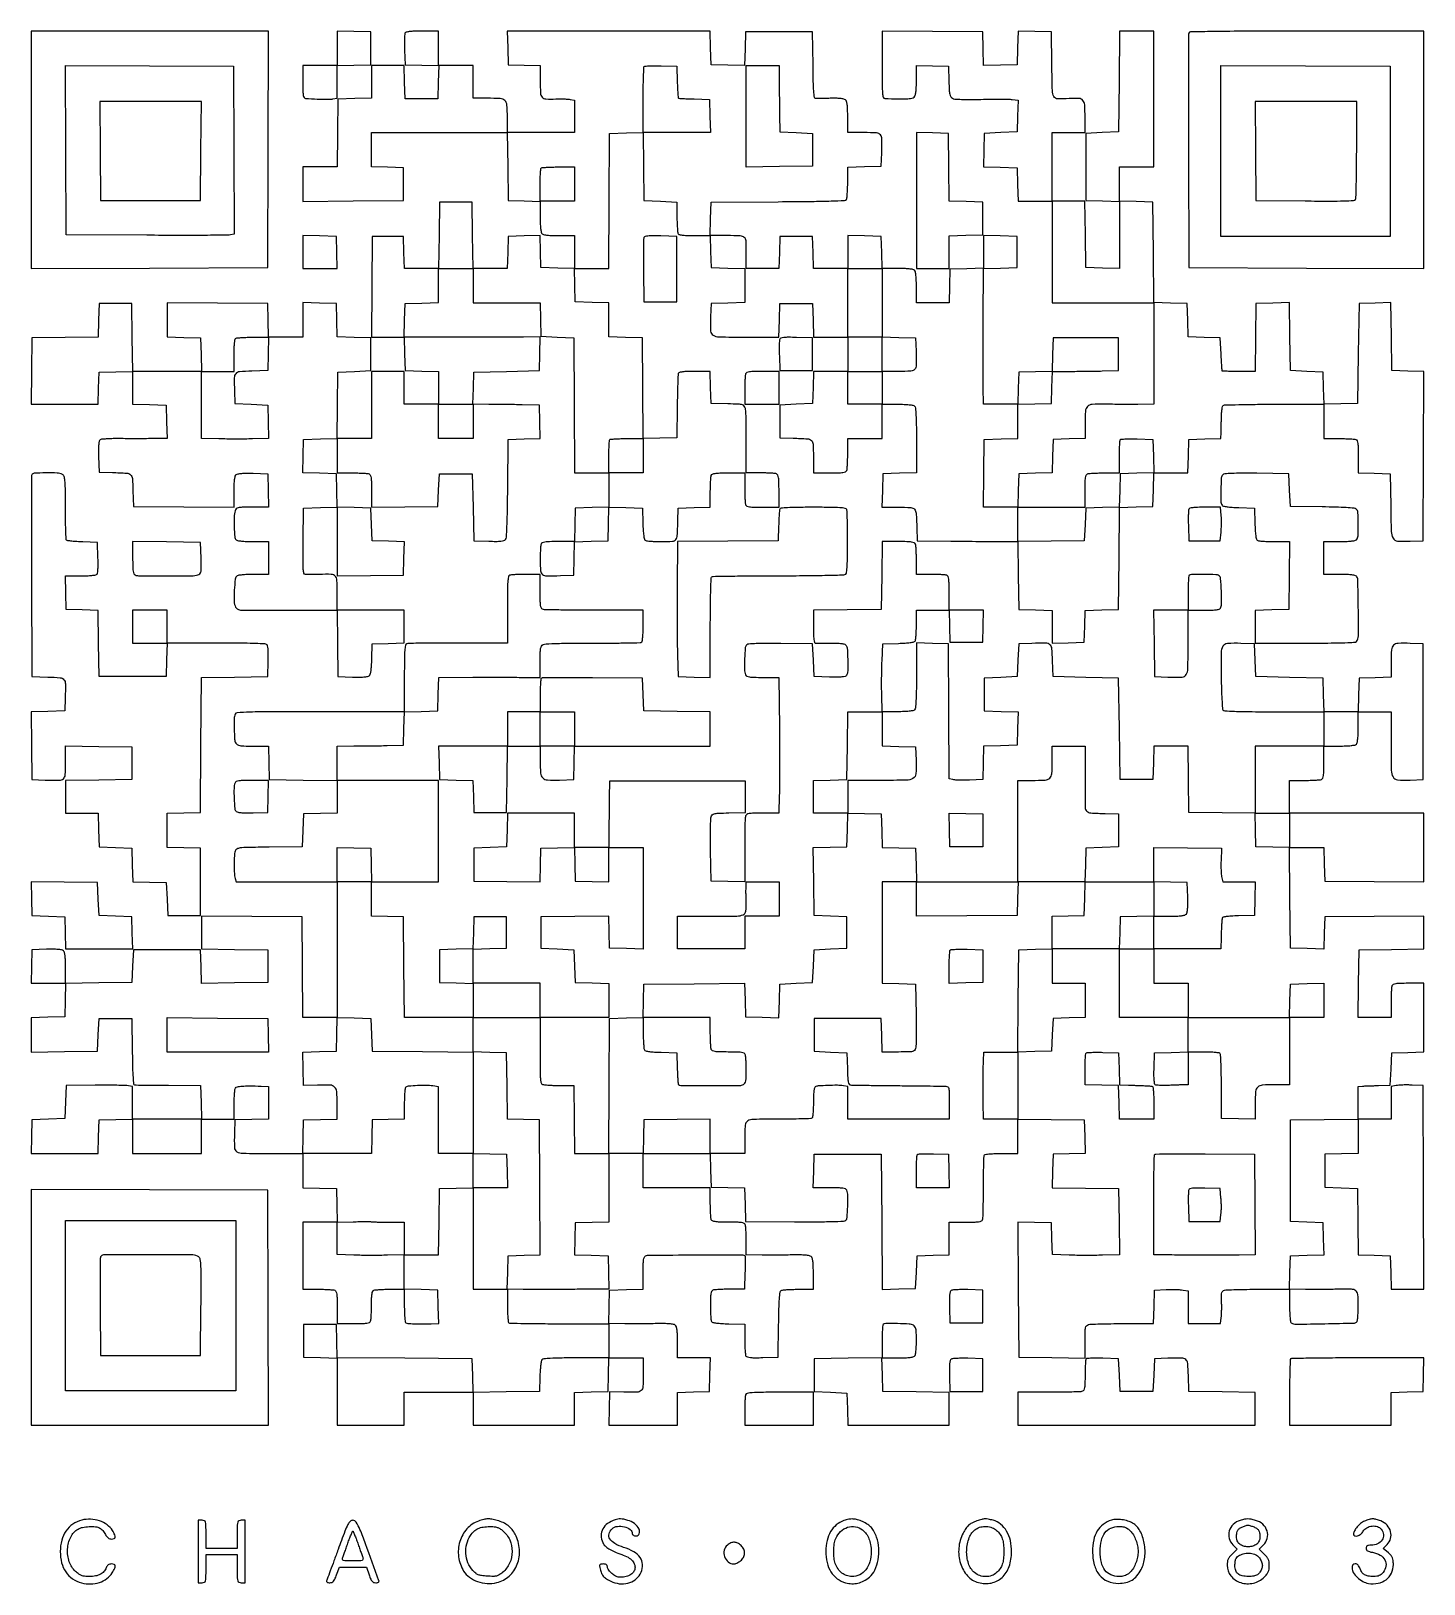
# Model space of a CAD drawing. Extents: x 179 to 1071, y 112 to 1107.
import ezdxf

# ---------------------------------------------------------------- set-up
doc = ezdxf.new("R2010")
doc.units = 0

msp = doc.modelspace()

# ---------------------------------------------------------------- linework, layer by layer
for points in [[(418.428774, 1105.674983, 0.081654), (418.239658, 1104.758353, 0.005045), (418.154817, 1101.970602, 0.007376), (418.136178, 1098.631743, 0.005394), (418.210159, 1094.924983), (418.5, 1085.5), (429.283485, 1085.215829), (440.06697, 1084.931657), (439.783485, 1074.307087), (439.5, 1063.682517), (429, 1063.6512), (418.5, 1063.619883), (418.216168, 1074.309941), (417.932337, 1085), (407.466168, 1085), (397, 1085), (397, 1074.533832), (397, 1064.067663), (386.25, 1063.783832), (375.5, 1063.5), (375.230498, 1041.75), (374.960995, 1020), (363.980498, 1020), (353, 1020), (353, 1008.986147), (353, 997.972294), (385.25, 998.236147), (417.5, 998.5), (417.5, 1009), (417.5, 1019.5), (407.25, 1019.784983), (397, 1020.069966), (397, 1031.034983), (397, 1042), (440.480498, 1042), (483.960995, 1042), (484.230498, 1020.25), (484.5, 998.5), (494.75, 998.215017), (505, 997.930034), (505, 988.165017, 0.00874), (505.074375, 983.910654, 0.018513), (505.311444, 980.622935, 0.019392), (505.672291, 978.199003, 0.150838), (506.2, 977.2, 0.150969), (507.200304, 976.671932, 0.019349), (509.630442, 976.311224, 0.018472), (512.928253, 976.074295, 0.008695), (517.2, 976), (527, 976), (527, 965.466168), (527, 954.932337), (516.25, 955.216168), (505.5, 955.5), (505.214635, 965.784593), (504.92927, 976.069185), (494.714635, 975.784593), (484.5, 975.5), (484.215017, 965.25), (483.930034, 955), (472.984905, 955), (462.039775, 955), (461.769888, 976.25), (461.5, 997.5), (451, 997.5), (440.5, 997.5), (440.230112, 976.25), (439.960225, 955), (429.015095, 955), (418.069966, 955), (417.784983, 965.25), (417.5, 975.5), (407.5, 975.5), (397.5, 975.5), (397.236147, 943.25), (396.972294, 911), (407.452315, 911), (417.932337, 911), (418.216168, 900.25), (418.5, 889.5), (429.25, 889.216168), (440, 888.932337), (440, 878.466168), (440, 868), (429, 868), (418, 868), (418, 878.5), (418, 889), (407.5, 889), (397, 889), (397, 867.5), (397, 846), (385.980112, 846), (374.960225, 846), (375.230112, 867.25), (375.5, 888.5), (386, 889), (396.5, 889.5), (396.5, 900), (396.5, 910.5), (385.783492, 910.783492), (375.066984, 911.066984), (374.783492, 921.783492), (374.5, 932.5), (363.75, 932.783832), (353, 933.067663), (353, 922.033832), (353, 911), (342.033832, 911), (331.067663, 911), (330.783832, 921.75), (330.5, 932.5), (298.25, 932.763853), (266, 933.027706), (266, 922.047685), (266, 911.067663), (276.75, 910.783832), (287.5, 910.5), (287.783832, 899.75), (288.067663, 889), (266.053334, 889), (244.039005, 889), (243.769502, 910.75), (243.5, 932.5), (233, 932.5), (222.5, 932.5), (222.216369, 921.76979), (221.932738, 911.03958), (200.716369, 910.76979), (179.5, 910.5), (179.230112, 889.25), (178.960225, 868), (200.445129, 868), (221.930034, 868), (222.215017, 878.25), (222.5, 888.5), (233.25, 888.783832), (244, 889.067663), (244, 878.567663), (244, 868.067663), (254.75, 867.783832), (265.5, 867.5), (265.783832, 856.75), (266.067663, 846), (255.283832, 845.93983, -0.000968), (250.429022, 845.922141, -0.000601), (244.730251, 845.919258, -0.000603), (239.105892, 845.929951, -0.001089), (234.5, 845.954293, 0.007949), (230.575575, 845.921194, 0.010999), (227.059082, 845.758164, 0.007766), (224.14769, 845.513451, 0.121161), (223.211769, 845.181818, 0.193052), (222.605124, 844.30958, 0.033427), (222.279649, 842.285813, 0.023561), (222.138626, 839.18984, 0.006865), (222.211769, 834.417355), (222.5, 824.5), (231, 824.24922, -0.008001), (240.14566, 823.832838, -0.165236), (242.65727, 822.803333, -0.196929), (243.809521, 820.50884, -0.012174), (244.215131, 812.7397), (244.5, 802.5), (276.75, 802.236147), (309, 801.972294), (309, 811.863702, -0.00733), (309.070127, 816.647007, -0.024158), (309.314717, 819.791596, -0.0351), (309.728606, 821.875048, -0.154154), (310.399285, 822.916414, -0.132968), (311.486141, 823.412685, -0.020746), (313.849829, 823.703614, -0.018924), (317.042317, 823.84141, -0.009044), (321.149285, 823.788859), (330.5, 823.5), (330.783832, 812.75), (331.067663, 802), (320.650463, 802, 0.003769), (314.098572, 801.950607, 0.046615), (311.622381, 801.681532, 0.144838), (310.367068, 801.013448, 0.133842), (309.630286, 799.75, 0.05739), (309.039417, 795.764518, 0.015809), (309.033618, 789.416487, 0.010157), (309.359131, 783.041418, 0.180438), (310.2, 781.2, 0.150969), (311.200304, 780.671932, 0.019349), (313.630442, 780.311224, 0.018472), (316.928253, 780.074295, 0.008695), (321.2, 780), (331, 780), (331, 769.5), (331, 759), (321.75, 758.984687, 0.009449), (318.09785, 758.909611, 0.012483), (314.776563, 758.695369, 0.009924), (312.034549, 758.394667, 0.109076), (311, 758.021277, 0.227442), (309.702139, 755.950505, 0.015214), (309.111871, 748.782164, 0.019494), (309.020743, 741.634906, 0.116818), (309.966551, 738.0625, 0.113809), (311.014637, 736.862775, 0.112168), (312.487675, 736.235272, 0.043209), (315.106921, 735.991125, 0.00446), (321.314362, 736.005651, -0.00185), (326.658183, 736.046051, -0.000538), (334.891189, 736.068975, -0.000541), (344.163585, 736.074785, -0.000578), (353.230112, 736.06017), (374.960225, 736), (375.230112, 714.75), (375.5, 693.5), (384.850715, 693.211141, 0.009201), (388.892546, 693.160695, 0.018158), (392.099804, 693.296226, 0.018909), (394.507799, 693.577687, 0.135457), (395.565629, 694.054467, 0.155031), (396.207107, 695.05425, 0.027795), (396.668713, 697.249332, 0.02215), (397.009433, 700.409522, 0.008399), (397.214914, 704.843326), (397.5, 714.5), (407.75, 714.784983), (418, 715.069966), (418, 725.534983), (418, 736), (396.5, 736), (375, 736), (375, 746.932612, 0.011556), (374.80698, 755.282664, 0.179408), (373.70596, 757.877676, 0.199666), (371.227215, 758.985638, 0.014814), (363.653229, 758.959644, -0.002513), (360.784692, 758.879209, -0.003004), (358.081357, 758.833246, -0.002589), (355.802733, 758.819994, -0.01968), (354.730112, 758.861543, -0.311087), (353.726515, 759.675215, -0.054133), (353.270254, 762.208785, -0.019039), (353.108046, 767.28505, -0.001643), (353.230112, 780.25), (353.5, 801.5), (364.25, 801.783832), (375, 802.067663), (375, 780.0568), (375, 758.045937), (396.25, 758.272969), (417.5, 758.5), (417.783473, 769.214647), (418.066946, 779.929295), (407.783473, 780.214647), (397.5, 780.5), (397, 791), (396.5, 801.5), (385.783492, 801.783492), (375.066984, 802.066984), (374.783492, 812.783492), (374.5, 823.5), (363.716515, 823.784171), (352.93303, 824.068343), (353.216515, 834.784171), (353.5, 845.5), (364.25, 845.783832), (375, 846.067663), (375, 835.033832), (375, 824), (384.418213, 824, -0.005951), (388.140776, 823.955695, -0.007831), (391.534475, 823.821697, -0.005915), (394.361889, 823.632106, -0.07203), (395.418213, 823.393011, -0.205375), (396.232576, 822.600936, -0.06298), (396.69745, 820.910439, -0.030314), (396.940452, 817.952052, -0.005337), (397, 812.373124), (397, 801.960225), (418.25, 802.230112), (439.5, 802.5), (440, 813), (440.5, 823.5), (451, 823.5), (461.5, 823.5), (462, 802), (462.5, 780.5), (472.099013, 780.215609, 0.007155), (476.820184, 780.143326, 0.025437), (479.841219, 780.294088, 0.038985), (481.814012, 780.650341, 0.156633), (482.834536, 781.300628, 0.160012), (483.396665, 782.727067, 0.003838), (483.760167, 789.935768, 0.006423), (484.053125, 799.743378, 0.002149), (484.235522, 814.085018), (484.5, 845.5), (494.783473, 845.785353), (505.066946, 846.070705), (504.783473, 856.785353), (504.5, 867.5), (493.5, 867.652492, 0.000327), (488.541984, 867.717977, 0.000202), (482.710036, 867.788832, 0.000202), (476.945972, 867.854198, 0.000364), (472.215017, 867.902492), (461.930034, 868), (462.215017, 878.25), (462.5, 888.5), (483.5, 889), (504.5, 889.5), (504.784387, 900.304774), (505.068775, 911.109547), (494.284387, 910.996342, -0.001939), (488.15867, 910.955793, -0.000371), (477.037663, 910.933556, -0.000396), (464.05831, 910.927508, -0.000364), (450.716168, 910.941569), (417.932337, 911), (418.216168, 921.75), (418.5, 932.5), (429.25, 932.783832), (440, 933.067663), (440, 944.033832), (440, 955), (451, 955), (462, 955), (462, 944), (462, 933), (483.466168, 933), (504.932337, 933), (505.216168, 922.25), (505.5, 911.5), (516, 911), (526.5, 910.5), (526.760623, 867.25), (527.021245, 824), (538.010623, 824), (549, 824), (549, 813.033832), (549, 802.067663), (538.25, 801.783832), (527.5, 801.5), (527.216168, 790.75), (526.932337, 780), (516.573157, 780, 0.005377), (511.026092, 779.940349, 0.030446), (508.080966, 779.697178, 0.063217), (506.397282, 779.232073, 0.20495), (505.606989, 778.418213, 0.070903), (505.368235, 777.374278, 0.006355), (505.178303, 774.686947, 0.008172), (505.044332, 771.460948, 0.00629), (505, 767.937265, 0.018396), (505.247889, 761.202118, 0.216958), (506.475084, 758.960401, 0.161461), (509.164284, 758.06185, 0.009253), (518, 758.204946), (526.5, 758.5), (526.783492, 769.216508), (527.066984, 779.933016), (537.783492, 780.216508), (548.5, 780.5), (548.784171, 791.283485), (549.068343, 802.06697), (559.784171, 801.783485), (570.5, 801.5), (570.788805, 791.535034, 0.00836), (570.987032, 787.199826, 0.019108), (571.315749, 783.944063, 0.01918), (571.737468, 781.589, 0.199883), (572.288805, 780.800347, 0.115758), (573.162716, 780.495505, 0.007525), (575.855802, 780.252233, 0.010632), (579.106762, 780.077242, 0.007714), (582.730948, 780.015313, 0.014913), (589.701928, 780.211705, 0.211044), (591.872088, 781.32494, 0.156739), (592.843464, 783.830167, 0.007363), (593.24922, 793), (593.5, 801.5), (603.75, 801.784983), (614, 802.069966), (614, 811.453196, -0.005972), (614.044307, 815.162354, -0.007853), (614.178303, 818.544751, -0.005943), (614.367916, 821.362696, -0.071958), (614.606989, 822.418213, -0.205218), (615.398405, 823.23239, -0.063068), (617.086379, 823.69735, -0.030363), (620.039857, 823.940414, -0.005351), (625.606989, 824), (636, 824), (636, 814.581787, 0.005951), (636.044305, 810.859224, 0.007831), (636.178303, 807.465525, 0.005915), (636.367894, 804.638111, 0.07203), (636.606989, 803.581787, 0.205218), (637.398405, 802.76761, 0.063068), (639.086379, 802.30265, 0.030363), (642.039857, 802.059586, 0.005351), (647.606989, 802), (658, 802), (658, 812.393011, 0.005351), (657.940414, 817.960143, 0.030363), (657.69735, 820.913621, 0.063068), (657.23239, 822.601595, 0.205218), (656.418213, 823.393011, 0.070946), (655.373807, 823.631778, 0.006338), (652.68135, 823.821697, 0.008159), (649.449196, 823.955669, 0.006277), (645.918213, 824), (637, 824), (636.936029, 834.25, -0.00139), (636.920151, 838.836448, -0.00089), (636.925992, 844.163402, -0.000894), (636.950328, 849.381651, -0.001672), (636.991691, 853.604133, 0.006883), (636.989386, 857.281297, 0.007834), (636.883531, 860.801511, 0.007199), (636.704026, 863.783346, 0.042871), (636.45549, 865.321317, 0.103617), (635.713282, 866.848431, 0.166808), (634.516062, 867.635081, 0.052677), (632.136275, 867.983793, 0.003422), (625.149828, 868.217184), (614.5, 868.5), (614.215017, 878.75), (613.930034, 889), (603.933632, 889, 0.006963), (599.254183, 888.934833, 0.022845), (596.171672, 888.707757, 0.029627), (594.15476, 888.343966, 0.25409), (593.498136, 887.75, 0.075036), (593.314661, 886.785695, 0.001106), (593.105916, 880.992188, 0.00299), (592.918424, 874.255306, 0.001967), (592.779521, 866.5), (592.5, 846.5), (581.763898, 846.216309), (571.027795, 845.932619), (570.763898, 878.216309), (570.5, 910.5), (559.75, 910.783832), (549, 911.067663), (549, 922), (549, 932.932337), (538.25, 933.216168), (527.5, 933.5), (527.216168, 944.25), (526.932337, 955), (537.955546, 955), (548.978755, 955), (549.239377, 998.25), (549.5, 1041.5), (560.230404, 1041.783633), (570.960808, 1042.067266), (571.230404, 1020.283633), (571.5, 998.5), (582, 998), (592.5, 997.5), (592.608158, 987.884014, 0.006644), (592.700585, 984.117746, 0.009323), (592.890422, 980.759607, 0.006129), (593.135054, 977.966885, 0.113976), (593.417175, 977.134014, 0.21346), (594.154653, 976.633134, 0.017377), (596.52325, 976.296307, 0.01839), (599.759154, 976.070289, 0.00824), (604.024034, 976), (613.930034, 976), (614.215017, 965.75), (614.5, 955.5), (625.25, 955.216168), (636, 954.932337), (636, 944), (636, 933.067663), (625.25, 932.783832), (614.5, 932.5), (614.204946, 924, 0.01735), (614.204928, 914.813671, 0.257452), (615.798685, 912.146755, 0.129265), (619.497954, 911.118666, 0.003493), (636.48522, 911), (657.932337, 911), (658.216168, 921.75), (658.5, 932.5), (669, 932.5), (679.5, 932.5), (679.783832, 921.75), (680.067663, 911), (691.033832, 911), (702, 911), (702, 900), (702, 889), (691.034983, 889), (680.069966, 889), (679.784983, 878.75), (679.5, 868.5), (669, 868), (658.5, 867.5), (658.5, 857), (658.5, 846.5), (667, 846.24922, -0.007926), (676.243436, 845.829771, -0.170244), (678.72373, 844.785637, -0.199796), (679.815028, 842.471708, -0.011573), (680, 834.480948), (680, 824), (690.393011, 824, 0.005351), (695.960143, 824.059586, 0.030363), (698.913621, 824.30265, 0.063068), (700.601595, 824.76761, 0.205218), (701.393011, 825.581787, 0.07203), (701.632106, 826.638111, 0.005915), (701.821697, 829.465525, 0.007831), (701.955695, 832.859224, 0.005951), (702, 836.581787), (702, 846), (713, 846), (724, 846), (724, 857), (724, 868), (733.8, 868, -0.008695), (738.071747, 867.925705, -0.018472), (741.369558, 867.688776, -0.019349), (743.799696, 867.328068, -0.150969), (744.8, 866.8, -0.175114), (745.391809, 865.538621, -0.00935), (745.721107, 861.052608, -0.010469), (745.937913, 854.609845, -0.003175), (746, 844.833832), (746, 824.067663), (735.25, 823.783832), (724.5, 823.5), (724.216168, 812.75), (723.932337, 802), (734.447116, 802, -0.011499), (742.465557, 801.81557, -0.199502), (744.783315, 800.724908, -0.170595), (745.829399, 798.245155, -0.007942), (746.24922, 789), (746.5, 780.5), (768, 780.294186, 0.000238), (777.01837, 780.21215, 0.000216), (786.336459, 780.13585, 0.000216), (794.676556, 780.074761, 0.000694), (800.230498, 780.044186), (810.960995, 780), (811.230498, 758.25), (811.5, 736.5), (822.25, 736.216168), (833, 735.932337), (833, 725.431185), (833, 714.930034), (843.25, 715.215017), (853.5, 715.5), (853.784613, 725.716519), (854.069227, 735.933039), (864.784613, 736.216519), (875.5, 736.5), (875.763621, 769.216306), (876.027242, 801.932613), (886.763621, 802.216306), (897.5, 802.5), (897.783832, 813.25), (898.067663, 824), (909, 824), (919.932337, 824), (920.216168, 834.75), (920.5, 845.5), (930.75, 845.784983), (941, 846.069966), (941.116845, 849.784983, 0.001283), (941.17083, 851.654092, 0.00046), (941.23848, 854.318089, 0.000456), (941.307301, 857.239087, 0.00054), (941.366845, 860, -0.014089), (941.490701, 862.543345, -0.019635), (941.754636, 864.806439, -0.016432), (942.100927, 866.624412, -0.180957), (942.5, 867.234687, -0.15306), (943.373078, 867.533607, -0.000801), (952.532812, 867.758058, -0.003441), (963.006872, 867.925819, -0.002163), (975.25, 867.984687), (1007, 868), (1007, 857), (1007, 846), (1016.418213, 846, -0.005951), (1020.140776, 845.955695, -0.007831), (1023.534475, 845.821697, -0.005915), (1026.361889, 845.632106, -0.07203), (1027.418213, 845.393011, -0.204941), (1028.232062, 844.602756, -0.063222), (1028.697172, 842.919218, -0.030449), (1028.940347, 839.974376, -0.005378), (1029, 834.427994), (1029, 824.069966), (1039.25, 823.784983), (1049.5, 823.5), (1049.770214, 802.774365, 0.004597), (1050.133651, 786.4283, 0.119082), (1051.297378, 782.198305, 0.25294), (1054.154003, 780.368148, 0.027385), (1062.259538, 780.209712), (1070.5, 780.5), (1070.758596, 834.714922), (1071.017191, 888.929844), (1060.758596, 889.214922), (1050.5, 889.5), (1050.230401, 911.284767), (1049.960802, 933.069533), (1039.730401, 932.784767), (1029.5, 932.5), (1029, 900.5), (1028.5, 868.5), (1017.785353, 868.216527), (1007.070705, 867.933054), (1006.785353, 878.216527), (1006.5, 888.5), (996, 889), (985.5, 889.5), (985.230404, 911.283633), (984.960808, 933.067266), (974.230404, 932.783633), (963.5, 932.5), (963.230498, 910.75), (962.960995, 889), (952.480498, 889, -0.002234), (948.453391, 889.017992, -0.00366), (945.042651, 889.073437, -0.0006), (942.036531, 889.147926, -0.279206), (941.877464, 889.25, -0.096572), (941.821002, 889.459552, -0.000246), (941.606605, 892.510938, -0.001536), (941.376842, 895.956665, -0.000955), (941.127464, 900), (940.5, 910.5), (930.283481, 910.784613), (920.066961, 911.069227), (919.783481, 921.784613), (919.5, 932.5), (908.763809, 932.783692), (898.027617, 933.067383), (897.763809, 965.283692), (897.5, 997.5), (886.75, 997.783832), (876, 998.067663), (876, 1009.033832), (876, 1020), (887, 1020), (898, 1020), (898, 1063.5), (898, 1107), (887.013853, 1107), (876.027706, 1107), (875.763853, 1074.75), (875.5, 1042.5), (865, 1042), (854.5, 1041.5), (854.5, 1020), (854.5, 998.5), (865.25, 998.216168), (876, 997.932337), (876, 976.432337), (876, 954.932337), (865.25, 955.216168), (854.5, 955.5), (854.230112, 976.75), (853.960225, 998), (843.480112, 998), (833, 998), (833, 1020), (833, 1042), (843.5, 1042), (854, 1042), (854, 1051.877555, 0.014432), (853.771356, 1059.797107, 0.163546), (852.618852, 1062.666368, 0.210984), (850.101526, 1063.878521, 0.026085), (843.866973, 1063.758369, -0.024932), (836.448224, 1063.59829, -0.273524), (834.027478, 1065.123629, -0.112769), (833.084942, 1068.815605, -0.003153), (832.769563, 1085.361515), (832.5, 1106.5), (821.784171, 1106.783485), (811.068343, 1107.06697), (810.784171, 1096.283485), (810.5, 1085.5), (799.784171, 1085.216515), (789.068343, 1084.93303), (788.784171, 1095.716515), (788.5, 1106.5), (756.25, 1106.763853), (724, 1107.027706), (724, 1085.513853, 0.001679), (724.043634, 1072.519508, 0.018535), (724.271319, 1067.322377, 0.050199), (724.750713, 1064.705162, 0.320608), (725.75, 1063.9154, 0.005011), (734.173473, 1063.592763, 0.018268), (739.522665, 1063.637003, 0.024983), (743.044896, 1063.971764, 0.161555), (744.618459, 1064.761316, 0.133617), (745.264021, 1065.889499, 0.031854), (745.677007, 1068.032364, 0.023396), (745.926008, 1071.141262, 0.008285), (746, 1075.606412), (746, 1085.069966), (756.25, 1084.784983), (766.5, 1084.5), (766.78602, 1074.765906, 0.005686), (767.011135, 1069.244246, 0.038467), (767.362819, 1066.533482, 0.086675), (767.984389, 1064.971974, 0.132683), (769.039093, 1063.979078, 0.105382), (770.580862, 1063.533384, 0.008681), (774.7807, 1063.306129, 0.010085), (780.277772, 1063.215272, 0.004998), (787.253073, 1063.310411, -0.003097), (793.75111, 1063.423755, -0.003767), (799.838936, 1063.446362, -0.00318), (804.957975, 1063.394245, -0.026153), (807.283732, 1063.233895), (811.067463, 1062.773312), (810.783732, 1052.636656), (810.5, 1042.5), (800, 1042), (789.5, 1041.5), (789.216515, 1030.784171), (788.93303, 1020.068343), (799.716515, 1019.784171), (810.5, 1019.5), (810.783832, 1008.75), (811.067663, 998), (822.033832, 998), (833, 998), (833, 965.5), (833, 933), (865.5, 933), (898, 933), (898, 900.5), (898, 868), (887.75, 867.914061, -0.001903), (883.054735, 867.892566, -0.001082), (877.37516, 867.900473, -0.00108), (871.655229, 867.933177, -0.001786), (866.825014, 867.988484, 0.015989), (858.494129, 867.84723, 0.186858), (855.576241, 866.549834, 0.182587), (854.257809, 863.611414, 0.015143), (854, 855.100725), (854, 846.069966), (843.75, 845.784983), (833.5, 845.5), (833.216508, 834.783492), (832.933016, 824.066984), (822.216508, 823.783492), (811.5, 823.5), (811.216168, 812.75), (810.932337, 802), (799.946666, 802), (788.960995, 802), (789.230498, 823.75), (789.5, 845.5), (800.25, 845.783832), (811, 846.067663), (811, 857), (811, 867.932337), (821.75, 868.216168), (832.5, 868.5), (832.784983, 878.75), (833.069966, 889), (843.784983, 889.046894, 0.00116), (848.647943, 889.079463, 0.000691), (854.436839, 889.139675, 0.000692), (860.205301, 889.215634, 0.001197), (865, 889.296894), (875.5, 889.5), (875.5, 900), (875.5, 910.5), (854.5, 910.5), (833.5, 910.5), (833.216508, 899.783492), (832.933016, 889.066984), (822.216508, 888.783492), (811.5, 888.5), (811.215017, 878.25), (810.930034, 868), (799.998849, 868), (789.067663, 868), (788.783832, 878.75, -0.005503), (788.689822, 884.858018, -0.001053), (788.664551, 895.95264, -0.001122), (788.691381, 908.902618, -0.001033), (788.776341, 922.216435), (789.052682, 954.932871), (799.776341, 955.216435), (810.5, 955.5), (810.5, 965.5), (810.5, 975.5), (799.75, 975.783832), (789, 976.067663), (789, 965.567663), (789, 955.067663), (778.25, 954.783832), (767.5, 954.5), (767.216168, 943.75), (766.932337, 933), (756.466168, 933), (746, 933), (746, 942.8, 0.008695), (745.925705, 947.071747, 0.018472), (745.688776, 950.369558, 0.019349), (745.328068, 952.799696, 0.150969), (744.8, 953.8, 0.150838), (743.800997, 954.327709, 0.019392), (741.377065, 954.688556, 0.018513), (738.089346, 954.925625, 0.00874), (733.834983, 955), (724.069966, 955), (723.784983, 965.25), (723.5, 975.5), (712.75, 975.783832), (702, 976.067663), (702, 965.533832), (702, 955), (691.034983, 955), (680.069966, 955), (679.784983, 965.25), (679.5, 975.5), (669, 975.5), (658.5, 975.5), (658.215017, 965.25), (657.930034, 955), (647.465017, 955), (637, 955), (636.9181, 957.75, -0.00733), (636.896396, 959.18603, -0.002185), (636.904983, 961.378505, -0.002191), (636.936179, 963.841122, -0.002367), (636.988454, 966.240655, 0.019484), (636.908985, 972.625051, 0.213206), (635.770875, 974.857107, 0.161049), (633.177528, 975.83262, 0.010108), (624.898781, 976), (613.932337, 976), (614.216168, 986.75), (614.5, 997.5), (657.447712, 997.760888, 0.001278), (678.888918, 997.945932, 0.005775), (691.401526, 998.230455, 0.003257), (700.013405, 998.582008, 0.244093), (701.182399, 999.260888, 0.116483), (701.49428, 1000.159918, 0.007224), (701.742699, 1002.990135, 0.010386), (701.921518, 1006.404025, 0.007497), (701.984687, 1010.216168), (702, 1019.932337), (712.75, 1020.216168), (723.5, 1020.5), (723.795054, 1029, 0.009927), (723.928151, 1037.965089, 0.179688), (722.933469, 1040.602972, 0.203196), (720.50249, 1041.788355, 0.01319), (712.480948, 1042), (702, 1042), (702, 1051.877555, 0.007062), (701.93059, 1056.791831, 0.025988), (701.681634, 1059.888937, 0.041059), (701.244688, 1061.897088, 0.146473), (700.523899, 1062.980166, 0.122988), (699.431009, 1063.505367, 0.025449), (697.305616, 1063.831682, 0.021773), (694.438923, 1063.997894, 0.010616), (690.773899, 1063.972767, -0.001837), (687.515036, 1063.893192, -0.002486), (684.569112, 1063.846738, -0.001672), (682.097208, 1063.828318, -0.027325), (681.269888, 1063.870157, -0.35224), (680.623605, 1064.512708, -0.010228), (680.250175, 1068.627741, -0.011607), (679.958877, 1074.843393, -0.002729), (679.769888, 1085.25), (679.5, 1106.5), (658, 1106.5), (636.5, 1106.5), (636.215829, 1095.716515), (635.931657, 1084.93303), (625.215829, 1085.216515), (614.5, 1085.5), (614.216168, 1096.25), (613.932337, 1107), (548.932337, 1107), (483.932337, 1107), (484.216168, 1096.25), (484.5, 1085.5), (494.75, 1085.215017), (505, 1084.930034), (505, 1075.000201, 0.014077), (505.213731, 1067.410442, 0.166815), (506.309064, 1064.722029, 0.204269), (508.725855, 1063.553621, 0.022619), (515, 1063.54044, -0.008921), (517.690237, 1063.608485, -0.008751), (520.398438, 1063.581254, -0.008668), (522.771719, 1063.474639, -0.032532), (524.25, 1063.285475), (527, 1062.75), (527, 1052.375), (527, 1042), (505.5, 1042), (484, 1042), (484, 1051.964816, 0.0177), (483.725392, 1059.719525, 0.189883), (482.393275, 1062.50496, 0.174589), (479.463935, 1063.756305, 0.014506), (471.065741, 1064), (462, 1064), (462, 1074.5), (462, 1085), (451, 1085), (440, 1085), (440, 1096), (440, 1107), (429.468615, 1107, 0.00619), (424.342601, 1106.936534, 0.023677), (421.157558, 1106.706476, 0.034741), (419.150647, 1106.322788, 0.241018)], [(375, 1096.033832), (375, 1085), (364, 1085), (353, 1085), (353, 1074.5, 0.004216), (353.051169, 1068.431817, 0.036703), (353.294058, 1065.747471, 0.108469), (353.821157, 1064.426657, 0.233527), (354.75, 1063.899556, 0.002156), (362.260632, 1063.50096, 0.008361), (366.919678, 1063.351877, 0.013059), (370.082025, 1063.386187, 0.038072), (372.25, 1063.632373), (375, 1064.158911), (375, 1074.545624), (375, 1084.932337), (385.75, 1085.216168), (396.5, 1085.5), (396.5, 1096), (396.5, 1106.5), (385.75, 1106.783832), (375, 1107.067663)], [(920.460009, 1105.75, 0.090591), (920.266358, 1104.709509, 0.000109), (920.198937, 1082.982812, 0.000984), (920.176611, 1058.652573, 0.000605), (920.241394, 1030), (920.5, 955.5), (995.75, 955.243674), (1071, 954.987348), (1071, 1030.993674), (1071, 1107), (995.968615, 1107, 0.000668), (957.448289, 1106.948566, 0.003471), (936.19131, 1106.744245, 0.001205), (921.475143, 1106.465155, 0.305157)], [(308.758677, 1030.77123), (309.017354, 977.04246), (306.758677, 976.494347, -0.057902), (304.987826, 976.276519, -0.000418), (290.035361, 976.188577, -0.001589), (272.903102, 976.156579, -0.001017), (253, 976.223117), (201.5, 976.5), (201.241383, 1030.758691), (200.982767, 1085.017383), (254.741383, 1084.758691), (308.5, 1084.5)], [(592.81688, 1074.5, 0.003102), (592.977264, 1070.641787, 0.004901), (593.167735, 1067.3358, 0.001408), (593.36889, 1064.473716, 0.179304), (593.514773, 1064.153786, 0.182499), (593.83362, 1064.008668, 0.00148), (596.642708, 1063.831096, 0.005064), (599.890303, 1063.668444, 0.003206), (603.679547, 1063.541441), (613.5, 1063.27531), (613.783832, 1052.637655), (614.067663, 1042), (592.533832, 1042), (571, 1042), (571, 1062.833333, -0.00314), (571.050471, 1070.869838, -0.004978), (571.205463, 1077.752338, -0.001397), (571.41589, 1083.716778, -0.189039), (571.699448, 1084.366114, -0.183344), (572.300507, 1084.636507, -0.005318), (575.140393, 1084.777033, -0.010062), (578.535947, 1084.840476, -0.006685), (582.431102, 1084.782781), (592.463309, 1084.5)], [(658.097508, 1074.75, 0.000362), (658.1458, 1070.032594, 0.000201), (658.211168, 1064.279687, 0.0002), (658.282022, 1058.45558, 0.000324), (658.347508, 1053.5), (658.5, 1042.5), (669, 1042), (679.5, 1041.5), (679.5, 1031), (679.5, 1020.5), (658.25, 1020.230112), (637, 1019.960225), (636.92346, 1029.730112, -0.001583), (636.87178, 1040.802278, -0.000432), (636.860667, 1058.275708, -0.000268), (636.874207, 1075.97613, -0.004646), (636.935368, 1081.75), (637, 1085), (647.5, 1085), (658, 1085)], [(1049.5, 1030), (1049.5, 975.5), (995.211905, 975.5), (940.92381, 975.5), (940.942857, 1025.75, -0.000032), (940.951538, 1045.331386, -0.000047), (940.961905, 1062.563467, -0.000022), (940.972765, 1077.239555, -0.00086), (940.980952, 1080.508612), (941, 1085.017225), (995.25, 1084.758612), (1049.5, 1084.5)], [(963.235953, 1030.25), (963.5, 998.5), (994.93202, 998.235498, 0.001697), (1010.901959, 998.155315, 0.00816), (1019.995146, 998.288929, 0.006635), (1026.009704, 998.555446, 0.241447), (1027.166708, 999.235498, 0.134731), (1027.492293, 1000.296498, 0.001088), (1027.738089, 1009.161365, 0.003824), (1027.920853, 1019.372002, 0.002438), (1027.984687, 1031.25), (1028, 1062), (995.485953, 1062), (962.971906, 1062)], [(527, 1009), (527, 998), (516, 998), (505, 998), (505, 1008.333333, -0.006022), (505.048276, 1012.341612, -0.009111), (505.195833, 1015.827083, -0.004516), (505.399803, 1018.754503, -0.178563), (505.666667, 1019.333333, -0.178563), (506.245497, 1019.600197, -0.004516), (509.172917, 1019.804167, -0.009111), (512.658388, 1019.951724, -0.006022), (516.666667, 1020), (527, 1020)], [(571.460235, 974.75697, 0.087659), (571.263858, 973.744268, 0.00144), (571.184153, 967.962675, 0.003692), (571.160413, 961.220735, 0.002438), (571.22812, 953.47179), (571.5, 933.5), (582, 933.5), (592.5, 933.5), (592.5, 954.5), (592.5, 975.5), (582.232115, 975.785181, 0.006018), (577.152479, 975.865091, 0.02472), (574.077569, 975.724359, 0.038757), (572.174299, 975.392474, 0.2432)], [(724, 933.033832), (724, 911.067663), (734.75, 910.783832), (745.5, 910.5), (745.795054, 902, -0.009927), (745.928151, 893.034911, -0.179688), (744.933469, 890.397028, -0.203196), (742.50249, 889.211645, -0.01319), (734.480948, 889), (724, 889), (724, 878.5), (724, 868), (713, 868), (702, 868), (702, 878.5), (702, 889), (713, 889), (724, 889), (724, 900), (724, 911), (713, 911), (702, 911), (702, 933), (702, 955), (713, 955), (724, 955)], [(330.783832, 900.25), (330.5, 889.5), (320.2603, 889.215131, 0.013482), (312.473421, 888.788181, 0.195806), (310.060296, 887.567079, 0.179106), (309.075074, 884.958841, 0.010944), (309.203496, 876.496645), (309.5, 868.5), (320, 868), (330.5, 867.5), (330.783485, 856.784171), (331.06697, 846.068343), (320.783485, 845.784171, -0.004675), (316.036095, 845.697398, -0.002559), (310.216086, 845.675238, -0.00255), (304.304325, 845.713131, -0.004063), (299.25, 845.812384), (288, 846.124768), (288, 867.562384), (288, 889), (298.5, 889), (309, 889), (309, 899.416667, -0.006679), (309.065188, 904.296272, -0.021815), (309.292105, 907.51699, -0.027612), (309.654574, 909.639106, -0.245481), (310.25, 910.337719, -0.078637), (311.13115, 910.540856, -0.004202), (314.006813, 910.717133, -0.006502), (317.444921, 910.854094, -0.004686), (321.283832, 910.921053), (331.067663, 911)], [(658.442274, 909.710164, 0.081166), (658.248144, 908.773814, 0.005233), (658.158783, 905.980936, 0.007531), (658.137174, 902.634259, 0.005535), (658.210159, 898.924983), (658.5, 889.5), (669, 889.5), (679.5, 889.5), (679.5, 900), (679.5, 910.5), (669.232115, 910.785181, 0.005823), (664.049899, 910.868732, 0.025951), (661.012272, 910.724596, 0.043922), (659.172333, 910.376284, 0.236652)], [(636.606989, 887.418213, 0.070946), (636.368222, 886.373807, 0.006338), (636.178303, 883.68135, 0.008159), (636.044331, 880.449196, 0.006277), (636, 876.918213), (636, 868), (647, 868), (658, 868), (658, 878.5), (658, 889), (647.606989, 889, 0.005351), (642.039857, 888.940414, 0.030363), (639.086379, 888.69735, 0.063068), (637.398405, 888.23239, 0.205218)], [(571, 835), (571, 824), (560, 824), (549, 824), (549, 834.333333, -0.006022), (549.048276, 838.341612, -0.009111), (549.195833, 841.827083, -0.004516), (549.399803, 844.754503, -0.178563), (549.666667, 845.333333, -0.178563), (550.245497, 845.600197, -0.004516), (553.172917, 845.804167, -0.009111), (556.658388, 845.951724, -0.006022), (560.666667, 846), (571, 846)], [(897.783485, 834.784171), (898.06697, 824.068343), (887.283485, 823.784171), (876.5, 823.5), (876.216508, 812.783492), (875.933016, 802.066984), (865.216508, 801.783492), (854.5, 801.5), (854, 791), (853.5, 780.5), (832.25, 780.230112), (811, 779.960225), (811, 790.980112), (811, 802), (832.5, 802), (854, 802), (854, 812.393011, -0.005351), (854.059586, 817.960143, -0.030363), (854.30265, 820.913621, -0.063068), (854.76761, 822.601595, -0.205218), (855.581787, 823.393011, -0.07203), (856.638111, 823.632106, -0.005915), (859.465525, 823.821697, -0.007831), (862.859224, 823.955695, -0.005951), (866.581787, 824), (876, 824), (876, 834.333333, -0.006317), (876.050668, 838.343898, -0.009512), (876.205463, 841.836713, -0.004898), (876.419778, 844.762931, -0.177451), (876.699448, 845.366114, -0.183378), (877.300668, 845.636532, -0.005301), (880.145783, 845.777033, -0.010046), (883.547259, 845.840477, -0.006672), (887.449448, 845.782781), (897.5, 845.5)], [(179.459465, 822.75, 0.090532), (179.266094, 821.71388, 0.000146), (179.198168, 803.067188, 0.001144), (179.175911, 782.126391, 0.000706), (179.24085, 757.5), (179.5, 693.5), (189.7397, 693.215131, -0.013827), (197.54295, 692.781878, -0.200378), (199.948742, 691.533568, -0.174565), (200.925177, 688.86687, -0.010012), (200.795054, 680), (200.5, 671.5), (189.730592, 671.215971), (178.961185, 670.931943), (179.230592, 649.215971), (179.5, 627.5), (188, 627.204946, 0.009936), (196.966424, 627.071996, 0.179903), (199.603826, 628.067864, 0.203022), (200.788736, 630.501178, 0.01314), (201, 638.53894), (201, 649.039775), (222.25, 648.769888), (243.5, 648.5), (243.5, 638), (243.5, 627.5), (222.25, 627.230112), (201, 626.960225), (201, 616.480112), (201, 606), (211.466168, 606), (221.932337, 606), (222.216168, 595.25), (222.5, 584.5), (233, 584), (243.5, 583.5), (243.783492, 572.783492), (244.066984, 562.066984), (254.783492, 561.783492), (265.5, 561.5), (266, 551), (266.5, 540.5), (277, 540.5), (287.5, 540.5), (287.5, 562), (287.5, 583.5), (276.75, 583.783832), (266, 584.067663), (266, 595), (266, 605.932337), (276.75, 606.216168), (287.5, 606.5), (287.760608, 649.730143), (288.021215, 692.960286), (309.260608, 693.230143), (330.5, 693.5), (330.788231, 703.417355, 0.006822), (330.861883, 708.195904, 0.023677), (330.721106, 711.28256, 0.033753), (330.395846, 713.292925, 0.197436), (329.788231, 714.148117, 0.130725), (328.745855, 714.474246, 0.002229), (322.709668, 714.708499, 0.005525), (315.641338, 714.87308, 0.003628), (307.5, 714.913571, -0.000378), (298.708285, 714.900145, -0.000347), (289.657812, 714.899443, -0.000346), (281.580677, 714.910007, -0.001139), (276.25, 714.93281), (266, 715), (266, 725.5), (266, 736), (255, 736), (244, 736), (244, 725.5), (244, 715), (255.033832, 715), (266.067663, 715), (265.783832, 704.25), (265.5, 693.5), (244, 693.5), (222.5, 693.5), (222.230213, 714.715235), (221.960427, 735.930471), (211.730213, 736.215235), (201.5, 736.5), (201.216168, 747.25), (200.932337, 758), (210.216168, 758.015313, 0.008138), (213.866118, 758.080744, 0.0111), (217.151292, 758.266219, 0.008117), (219.86931, 758.524743, 0.114069), (220.788231, 758.847958, 0.19692), (221.395734, 759.705135, 0.033714), (221.721018, 761.717063, 0.023663), (221.861823, 764.804805, 0.006827), (221.788231, 769.582645), (221.5, 779.5), (212.009289, 779.790711, -0.007551), (208.315182, 779.959738, -0.011068), (205.073186, 780.229314, -0.006671), (202.385733, 780.549103, -0.164875), (201.724405, 780.875595, -0.187133), (201.403293, 781.603608, -0.001881), (201.163521, 787.355131, -0.005791), (200.987578, 794.037874, -0.003685), (200.930233, 801.818369, 0.001873), (200.884071, 814.139096, 0.020505), (200.644053, 819.084329, 0.055933), (200.112622, 821.68922, 0.193979), (199.030858, 822.983485, 0.111769), (195.739123, 823.890189, 0.014526), (188.408515, 824.015703, 0.009377), (180.88598, 823.784811, 0.2974)], [(942.18701, 822.78701, 0.184872), (941.299364, 820.798159, 0.008585), (941.021272, 813.28502, 0.010112), (941.024203, 805.858101, 0.137227), (941.800347, 803.288805, 0.199883), (942.589, 802.737468, 0.01918), (944.944063, 802.315749, 0.019108), (948.199826, 801.987032, 0.00836), (952.535034, 801.788805), (962.5, 801.5), (962.788805, 791.535034, 0.00836), (962.987032, 787.199826, 0.019108), (963.315749, 783.944063, 0.01918), (963.737468, 781.589, 0.199883), (964.288805, 780.800347, 0.117278), (965.172445, 780.49508, 0.006942), (968.014003, 780.252233, 0.010156), (971.438905, 780.07721, 0.007295), (975.269502, 780.015313), (985.039005, 780), (984.769502, 758.25), (984.5, 736.5), (973.75, 736.216168), (963, 735.932337), (963, 725.466168), (963, 715), (995.393011, 715, 0.001243), (1014.08678, 715.046481, 0.010731), (1022.42282, 715.266892, 0.016522), (1027.195595, 715.654033, 0.279562), (1028.393011, 716.581787, 0.092424), (1029.165451, 720.777048, 0.003036), (1029.023151, 737.892128, 0.001716), (1028.70625, 755.676223, 0.193396), (1027.8, 757.8, 0.150969), (1026.799696, 758.328068, 0.019349), (1024.369558, 758.688776, 0.018472), (1021.071747, 758.925705, 0.008695), (1016.8, 759), (1007, 759), (1007, 769.5), (1007, 780), (1016.8, 780, 0.008695), (1021.071747, 780.074295, 0.018472), (1024.369558, 780.311224, 0.019349), (1026.799696, 780.671932, 0.150969), (1027.8, 781.2, 0.18644), (1028.882632, 783.645622, 0.01364), (1029.038559, 791.131836, 0.012994), (1028.79497, 798.638232, 0.207829), (1027.67315, 800.856298, 0.152945), (1026.439333, 801.362293, 0.005658), (1021.358082, 801.740697, 0.008626), (1014.71314, 802.045023, 0.003809), (1005.92315, 802.228743), (985.5, 802.5), (985, 813), (984.5, 823.5), (963.93701, 823.73701, 0.003127), (954.178338, 823.788455, 0.010667), (947.827626, 823.646707, 0.009815), (943.441807, 823.368806, 0.177451)], [(658.477339, 800.7293, 0.066659), (658.290763, 799.868659, 0.003556), (658.085426, 797.070482, 0.005526), (657.901143, 793.728653, 0.003994), (657.766667, 790), (657.5, 780.5), (625.279065, 780.236185), (593.05813, 779.972371), (592.779065, 750.736185, 0.001903), (592.708932, 738.516161, 0.001761), (592.72885, 725.975629, 0.001756), (592.825107, 714.811358, 0.005892), (593, 707.5), (593.5, 693.5), (603.75, 693.215017), (614, 692.930034), (614, 724.906, -0.002347), (614.062389, 738.19891, -0.0051), (614.262278, 748.403236, -0.00146), (614.534776, 756.731887, -0.250446), (614.970578, 757.481816, -0.135103), (615.807891, 757.727124, -0.000358), (627.927526, 757.917426, -0.002161), (641.6312, 758.063556, -0.001342), (657.716398, 758.122401, 0.001722), (675.664489, 758.201708, 0.004162), (688.929746, 758.416452, 0.001399), (699.463226, 758.704196, 0.167186), (700.712696, 759.176522, 0.196107), (701.321259, 760.31534, 0.011013), (701.653935, 764.390802, 0.011615), (701.869743, 770.350649, 0.003308), (701.928548, 779.613052, 0.002684), (701.886005, 787.161784, 0.004009), (701.760501, 793.758987, 0.001744), (701.588657, 799.386253, 0.08329), (701.363785, 800.494375, 0.267958), (700.375988, 801.294434, 0.02233), (696.972418, 801.678985, 0.014624), (691.208357, 801.901643, 0.002305), (679.862786, 801.955579, 0.002799), (669.615727, 801.899698, 0.011558), (663.422106, 801.688011, 0.010392), (659.294008, 801.36511, 0.289002)], [(920.428774, 800.674983, 0.081654), (920.239658, 799.758353, 0.005045), (920.154817, 796.970602, 0.007376), (920.136178, 793.631743, 0.005394), (920.210159, 789.924983), (920.5, 780.5), (930.5, 780.5), (940.5, 780.5), (941.101592, 786, 0.015301), (941.296826, 788.486769, 0.009377), (941.38209, 791.426562, 0.009398), (941.357146, 794.3426, 0.016501), (941.211689, 796.75), (940.720194, 802), (930.828712, 802, 0.006747), (926.045814, 801.935457, 0.024939), (923.035742, 801.70366, 0.036876), (921.13302, 801.317086, 0.236843)], [(723.769502, 758.25), (723.5, 736.5), (701.75, 736.230498), (680, 735.960995), (680, 725.480498, 0.006023), (680.060611, 720.448678, 0.023469), (680.281446, 717.344382, 0.034183), (680.642563, 715.428355, 0.326294), (681.25, 714.931729, 0.01441), (682.088167, 714.910146, 0.000891), (684.577099, 714.922233, 0.001321), (687.542647, 714.949758, 0.000979), (690.820975, 714.99527, -0.011128), (694.372164, 714.972485, -0.01976), (697.29094, 714.773153, -0.020842), (699.521941, 714.437386, -0.126079), (700.570975, 713.941096, -0.203834), (701.629394, 711.887616, -0.011078), (702.013117, 704.457552, -0.013441), (702.031945, 697.109057, -0.136095), (701.152042, 694.211769, -0.19692), (700.294865, 693.604266, -0.033714), (698.282937, 693.278982, -0.023663), (695.195195, 693.138177, -0.006827), (690.417355, 693.211769), (680.5, 693.5), (680, 704), (679.5, 714.5), (659.079011, 714.730537, 0.003485), (649.90986, 714.770138, 0.00936), (643.38755, 714.63073, 0.00715), (638.60952, 714.370594, 0.157287), (637.329011, 713.858092, 0.203436), (636.39177, 712.043128, 0.009462), (635.993323, 704.98119, 0.014068), (635.928911, 698.058445, 0.087114), (636.606989, 694.581787, 0.205006), (637.397517, 693.767861, 0.063186), (639.082095, 693.302786, 0.030429), (642.028963, 693.059637, 0.005371), (647.580213, 693), (657.946448, 693), (658.223224, 660.75, -0.00114), (658.306246, 647.578086, -0.001211), (658.326934, 634.66875, -0.001151), (658.292249, 623.555643, -0.005584), (658.187616, 617.25), (657.875232, 606), (647.505004, 606, 0.004765), (641.631989, 605.944024, 0.035134), (638.841375, 605.694153, 0.087481), (637.336302, 605.171792, 0.190995), (636.576658, 604.241529, 0.061468), (636.360612, 603.084187, 0.005253), (636.205682, 600.064597, 0.006885), (636.108012, 596.446503, 0.00528), (636.097498, 592.491529, -0.001328), (636.121467, 587.92301, -0.000762), (636.127344, 582.414136, -0.000761), (636.116384, 576.8775, -0.001269), (636.088227, 572.216168), (636, 561.932337), (625.25, 562.216168), (614.5, 562.5), (614.216289, 582, -0.002746), (614.147168, 589.63177, -0.003891), (614.175806, 596.422906, -0.00224), (614.270125, 602.145752, -0.055022), (614.476877, 603.716276, -0.144598), (615.202704, 604.960677, -0.135196), (616.506841, 605.650934, -0.044116), (619.097966, 605.989326, -0.003819), (625.760588, 606.216276), (636.5, 606.5), (636.5, 616.5), (636.5, 626.5), (593, 626.5), (549.5, 626.5), (549.296894, 616, 0.001202), (549.215634, 611.202902, 0.000693), (549.139675, 605.426563, 0.000692), (549.079466, 599.626468, 0.001159), (549.046894, 594.75), (549, 584), (538, 584), (527, 584), (527, 595), (527, 606), (505.533832, 606), (484.067663, 606), (483.783832, 595.25), (483.5, 584.5), (473, 584), (462.5, 583.5), (462.5, 573), (462.5, 562.5), (483.715968, 562.230211), (504.931935, 561.960423), (505.215968, 572.730211), (505.5, 583.5), (516.215829, 583.783485), (526.931657, 584.06697), (527.215829, 573.283485), (527.5, 562.5), (538.25, 562.216168), (549, 561.932337), (549, 572.966168), (549, 584), (560, 584), (571, 584), (571, 551.466168), (571, 518.932337), (560.25, 519.216168), (549.5, 519.5), (549.214803, 529.769404), (548.929605, 540.038809), (527.214803, 539.769404), (505.5, 539.5), (505.5, 529.5), (505.5, 519.5), (516, 519), (526.5, 518.5), (527, 508), (527.5, 497.5), (538.25, 497.216168), (549, 496.932337), (549, 485.966168), (549, 475), (527, 475), (505, 475), (505, 486), (505, 497), (483.5, 497), (462, 497), (462, 507.966168), (462, 518.932337), (472.75, 519.216168), (483.5, 519.5), (483.5, 529.5), (483.5, 539.5), (473, 539.5), (462.5, 539.5), (462.215387, 529.283481), (461.930773, 519.066961), (451.215387, 518.783481), (440.5, 518.5), (440.5, 508), (440.5, 497.5), (451.25, 497.216168), (462, 496.932337), (462, 485.966168), (462, 475), (440.013853, 475), (418.027706, 475), (417.763853, 507.25), (417.5, 539.5), (407.25, 539.784983), (397, 540.069966), (397, 551.034983), (397, 562), (418.5, 562), (440, 562), (440, 594.5), (440, 627), (407.5, 627), (375, 627), (375, 638), (375, 649), (385.75, 649.046894, 0.001159), (390.626468, 649.079466, 0.000692), (396.426563, 649.139675, 0.000693), (402.202902, 649.215634, 0.001202), (407, 649.296894), (417.5, 649.5), (417.783492, 660.216508), (418.066984, 670.933016), (428.783492, 671.216508), (439.5, 671.5), (439.783832, 682.25), (440.067663, 693), (461.783832, 693.058431, -0.000571), (470.886399, 693.072533, -0.00052), (480.278688, 693.066605, -0.000519), (488.676173, 693.043856, -0.001683), (494.25, 693.004205), (505, 692.891548), (505, 702.91059, -0.005012), (505.058602, 708.756105, -0.039317), (505.326033, 711.458387, -0.095197), (505.914807, 712.989721, -0.131378), (506.984853, 713.991894, -0.112044), (508.754686, 714.478358, -0.003626), (516.181657, 714.759467, -0.005872), (525.904922, 714.942632, -0.002466), (538.989417, 714.970881, 0.001925), (550.568795, 714.983347, 0.003056), (560.483247, 715.092788, 0.000708), (569.160512, 715.253904, 0.134195), (570.004564, 715.502821, 0.225445), (570.403167, 716.119598, 0.009063), (570.709495, 718.839641, 0.014287), (570.928483, 722.180792, 0.00922), (571, 726.059017), (571, 736), (539.581787, 736, -0.001805), (527.425508, 736.043875, -0.002793), (516.928025, 736.178303, -0.000865), (507.83112, 736.361364, -0.086353), (506.581787, 736.606989, -0.209079), (505.763049, 737.414715, -0.06089), (505.300233, 739.166331, -0.029178), (505.058671, 742.243158, -0.005003), (505, 748.106989), (505, 759), (496.081787, 759, 0.006277), (492.550804, 758.955669, 0.008159), (489.31865, 758.821697, 0.006338), (486.626193, 758.631778, 0.070946), (485.581787, 758.393011, 0.258697), (484.696146, 757.337463, 0.030015), (484.275578, 754.164693, 0.015901), (484.049566, 748.514173, 0.002045), (484, 736.393011), (484, 715), (472.75, 714.962352, -0.000827), (467.066963, 714.952739, -0.000291), (458.907274, 714.957183, -0.000289), (449.93485, 714.972462, -0.000338), (441.423698, 714.997621, 0.003008), (433.609414, 714.978986, 0.004442), (426.753161, 714.860456, 0.002102), (420.929643, 714.683517, 0.083148), (419.673698, 714.428281, 0.250209), (418.727508, 713.336408, 0.036986), (418.277064, 710.350937, 0.017036), (418.047834, 704.86239, 0.001918), (418, 692.393011), (418, 671), (364.106989, 671, 0.0007), (332.556661, 670.95586, 0.006554), (318.97782, 670.739847, 0.007067), (310.941408, 670.392867, 0.294906), (309.606989, 669.418213, 0.086367), (309.023507, 666.449984, 0.011239), (309.027935, 659.974971, 0.010175), (309.310907, 653.47568, 0.107293), (310.035184, 650.934259, 0.136006), (311.022586, 649.899014, 0.091279), (312.563926, 649.324752, 0.038489), (315.273569, 649.059313, 0.005178), (321.001352, 649), (330.932337, 649), (331.216168, 638.25), (331.5, 627.5), (353.25, 627.230498), (375, 626.960995), (375, 616.514329), (375, 606.067663), (364.25, 605.783832), (353.5, 605.5), (353, 595), (352.5, 584.5), (331.361515, 584.230437, 0.001427), (317.459037, 584.013453, 0.024017), (312.8718, 583.708014, 0.09083), (310.679986, 583.040383, 0.211071), (309.62517, 581.730437, 0.05536), (309.160196, 578.680379, 0.010242), (309.045339, 572.992822, 0.010253), (309.163644, 567.305123, 0.05519), (309.630286, 564.25), (310.233263, 562), (342.616631, 562), (375, 562), (375, 518.5), (375, 475), (364.013853, 475), (353.027706, 475), (352.763853, 507.25), (352.5, 539.5), (320.25, 539.763853), (288, 540.027706), (288, 529.533741), (288, 519.039775), (309.25, 518.769888), (330.5, 518.5), (330.5, 508), (330.5, 497.5), (309.284032, 497.230211), (288.068065, 496.960423), (287.784032, 507.730211), (287.5, 518.5), (266, 518.5), (244.5, 518.5), (244, 508), (243.5, 497.5), (222.25, 497.230112), (201, 496.960225), (201, 506.857668, 0.007323), (200.929889, 511.644281, 0.024147), (200.685322, 514.790485, 0.035088), (200.271459, 516.874815, 0.154183), (199.600715, 517.916414, 0.132968), (198.513859, 518.412685, 0.020746), (196.150171, 518.703614, 0.018924), (192.957683, 518.84141, 0.009044), (188.850715, 518.788859), (179.5, 518.5), (179.216168, 507.75), (178.932337, 497), (190, 497), (201.067663, 497), (200.783832, 486.25), (200.5, 475.5), (189.75, 475.216168), (179, 474.932337), (179, 463.946281), (179, 452.960225), (200.25, 453.230112), (221.5, 453.5), (222, 464), (222.5, 474.5), (233, 474.5), (243.5, 474.5), (243.769888, 453.25, 0.002715), (243.95885, 442.828393, 0.011654), (244.249726, 436.626502, 0.010354), (244.622831, 432.532419, 0.361043), (245.269888, 431.909679, 0.015258), (246.201264, 431.869811, 0.00019), (252.16053, 431.798984, 0.000561), (259.05435, 431.727411, 0.000368), (267, 431.659679), (287.5, 431.5), (287.783832, 420.75), (288.067663, 410), (266.033832, 410), (244, 410), (244, 420.420545), (244, 430.841089), (241.25, 431.348627, 0.039321), (239.394714, 431.542096, 0.00245), (233.873437, 431.654764, 0.003611), (227.286593, 431.709302, 0.002671), (220, 431.678082), (201.5, 431.5), (201, 421), (200.5, 410.5), (190, 410), (179.5, 409.5), (179.216168, 398.75), (178.932337, 388), (200.432337, 388), (221.932337, 388), (222.216168, 398.75), (222.5, 409.5), (233.25, 409.783832), (244, 410.067663), (244, 399.033832), (244, 388), (266, 388), (288, 388), (288, 399), (288, 410), (298.5, 410), (309, 410), (309.015313, 419.25, -0.008564), (309.083719, 422.891651, -0.01156), (309.278071, 426.180407, -0.008708), (309.549609, 428.898746, -0.112428), (309.888304, 429.853513, -0.201789), (311.09201, 430.690792, -0.032899), (313.967568, 431.107027, -0.021422), (318.556834, 431.268356, -0.005017), (326.25, 431.131925), (331, 431), (331, 420.533832), (331, 410.067663), (320.25, 409.783832), (309.5, 409.5), (309.204946, 401, 0.017378), (309.205453, 391.813808, 0.257598), (310.800938, 389.146345, 0.129107), (314.504163, 388.118547, 0.003484), (331.519052, 388), (353, 388), (353, 377.033832), (353, 366.067663), (363.75, 365.783832), (374.5, 365.5), (374.783832, 354.75), (375.067663, 344), (364.033832, 344), (353, 344), (353, 322.5), (353, 301), (362.418213, 301, -0.005951), (366.140776, 300.955695, -0.007831), (369.534475, 300.821697, -0.005915), (372.361889, 300.632106, -0.07203), (373.418213, 300.393011, -0.205218), (374.23239, 299.601595, -0.063068), (374.69735, 297.913621, -0.030363), (374.940414, 294.960143, -0.005351), (375, 289.393011), (375, 279), (385.393011, 279, 0.005351), (390.960143, 279.059586, 0.030363), (393.913621, 279.30265, 0.063068), (395.601595, 279.76761, 0.205218), (396.393011, 280.581787, 0.070701), (396.631706, 281.623534, 0.006434), (396.821697, 284.287222, 0.008233), (396.955664, 287.484808, 0.006352), (397, 290.974799, -0.006824), (397.063195, 295.605148, -0.03479), (397.312102, 298.167248, -0.070258), (397.783827, 299.656877, -0.191652), (398.581787, 300.393011, -0.070946), (399.626193, 300.631778, -0.006338), (402.31865, 300.821697, -0.008159), (405.550804, 300.955669, -0.006277), (409.081787, 301), (418, 301), (418, 290.559017, 0.008567), (418.069298, 286.514827, 0.013072), (418.281203, 283.01128, 0.007599), (418.575867, 280.125303, 0.228948), (418.957287, 279.526398, 0.121482), (420.247189, 279.110653, 0.007502), (424.297703, 278.887604, 0.010325), (429.338105, 278.790019, 0.00632), (435.283832, 278.872858), (440.067663, 279), (439.783832, 289.75), (439.5, 300.5), (428.75, 300.783832), (418, 301.067663), (418, 312.033832), (418, 323), (428.980112, 323), (439.960225, 323), (440.230112, 344.25), (440.5, 365.5), (451.25, 365.783832), (462, 366.067663), (462, 333.533832), (462, 301), (473, 301), (484, 301), (484, 290.559017, 0.008442), (484.068278, 286.515425, 0.012899), (484.277094, 283.013819, 0.007412), (484.56731, 280.126686, 0.229458), (484.9433, 279.535043, 0.133926), (485.747699, 279.297357, 0.000579), (494.879286, 279.115787, 0.002752), (505.278188, 278.978315, 0.001726), (517.4433, 278.926457), (549, 278.900863), (549, 267.950431), (549, 257), (528.122445, 257, 0.002819), (517.697756, 256.941217, 0.01201), (511.473391, 256.721423, 0.013418), (507.41079, 256.370556, 0.193639), (506.162563, 255.695876, 0.131421), (505.722996, 254.740901, 0.010763), (505.312947, 252.000112, 0.013854), (504.980158, 248.65896, 0.010217), (504.790118, 244.945876), (504.5, 235.5), (483.284032, 235.230211), (462.068065, 234.960423), (461.784032, 245.730211), (461.5, 256.5), (418.283724, 256.760597), (375.067448, 257.021195), (374.783724, 267.760597), (374.5, 278.5), (364, 278.5), (353.5, 278.5), (353.5, 268), (353.5, 257.5), (364.25, 257.216168), (375, 256.932337), (375, 235.466168), (375, 214), (396.5, 214), (418, 214), (418, 224.5), (418, 235), (440, 235), (462, 235), (462, 224.5), (462, 214), (494.5, 214), (527, 214), (527, 224.466168), (527, 234.932337), (537.75, 235.216168), (548.5, 235.5), (548.783832, 246.25), (549.067663, 257), (560.033832, 257), (571, 257), (571, 246.606989, -0.012791), (570.794762, 238.585248, -0.195994), (569.642485, 236.126443, -0.183009), (567.064971, 235.08659, -0.010906), (558.524293, 235.089685), (549.5, 235.289825), (549.216168, 224.644912), (548.932337, 214), (570.966168, 214), (593, 214), (593, 224.465017), (593, 234.930034), (603.25, 235.215017), (613.5, 235.5), (613.783832, 246.25), (614.067663, 257), (603.533832, 257), (593, 257), (593, 266.877555, 0.007086), (592.930522, 271.779627, 0.025825), (592.681959, 274.880678, 0.040516), (592.247127, 276.894965, 0.147167), (591.530914, 277.974344, 0.130772), (590.358379, 278.515866, 0.021773), (587.874158, 278.838241, 0.018684), (584.425844, 279.004389, 0.007851), (579.780914, 278.981535, -0.002508), (575.100517, 278.908483, -0.001471), (569.499143, 278.865636, -0.001471), (563.897482, 278.855756, -0.002507), (559.216168, 278.884747), (548.932337, 279), (549.216168, 289.75), (549.5, 300.5), (560.25, 300.783832), (571, 301.067663), (571, 311.426843, -0.005377), (571.059651, 316.973908, -0.030446), (571.302822, 319.919034, -0.063217), (571.767927, 321.602718, -0.20495), (572.581787, 322.393011, -0.090721), (575.163116, 322.877312, -0.000363), (604.735819, 322.989344, -0.000184), (634.904728, 323.070625, -0.198215), (636.083333, 322.587487, -0.195794), (636.245504, 322.207851, -0.001928), (636.285267, 319.186075, -0.005961), (636.276071, 315.675605, -0.003785), (636.185662, 311.587487), (635.871323, 301), (626.517449, 301, 0.005991), (622.819538, 300.955691, 0.007872), (619.446625, 300.821697, 0.005967), (616.636623, 300.632065, 0.071896), (615.581787, 300.393011, 0.19467), (614.780298, 299.644942, 0.069116), (614.312224, 298.117276, 0.033827), (614.069372, 295.475625, 0.00643), (614.015313, 290.643011, 0.007667), (614.076365, 287.053911, 0.01058), (614.248711, 283.83567, 0.007459), (614.488206, 281.169273, 0.115972), (614.788357, 280.308205, 0.203525), (615.574104, 279.767283, 0.018199), (617.990067, 279.365112, 0.018521), (621.324269, 279.059111, 0.008043), (625.773044, 278.888212), (636, 278.660013), (636.015313, 269.080006, 0.00789), (636.080724, 265.316548, 0.010826), (636.266219, 261.935709, 0.007773), (636.524492, 259.136582, 0.114957), (636.847958, 258.211769, 0.19692), (637.705135, 257.604266, 0.033714), (639.717063, 257.278982, 0.023663), (642.804805, 257.138177, 0.006827), (647.582645, 257.211769), (657.5, 257.5), (657.770909, 278.453905, -0.003025), (657.960859, 288.461676, -0.01097), (658.259718, 294.820243, -0.009456), (658.64341, 299.178296, -0.228384), (659.270909, 300.188593, -0.116808), (660.164699, 300.498111, -0.007107), (663.003017, 300.744518, -0.010291), (666.425604, 300.921976, -0.007413), (670.25, 300.984687), (680, 301), (680, 310.877555, 0.007154), (679.930337, 315.7459, 0.025379), (679.682845, 318.857765, 0.039037), (679.253766, 320.889328, 0.149062), (678.550045, 321.958466, 0.130231), (677.41536, 322.483975, 0.020827), (674.971139, 322.811156, 0.018658), (671.642332, 322.991446, 0.008587), (667.300045, 322.989808, -0.002156), (662.807904, 322.930339, -0.001222), (657.367826, 322.895085, -0.00122), (651.885009, 322.88634, -0.002011), (647.25, 322.908897), (637, 323), (637, 331.918213, 0.006277), (636.955669, 335.449196, 0.008159), (636.821697, 338.68135, 0.006338), (636.631778, 341.373807, 0.070946), (636.393011, 342.418213, 0.204366), (635.605154, 343.231384, 0.063541), (633.93074, 343.696802, 0.030628), (631.003676, 343.940206, 0.005432), (625.5, 344, -0.005432), (619.996324, 344.059794, -0.030628), (617.06926, 344.303198, -0.063541), (615.394846, 344.768616, -0.204366), (614.606989, 345.581787, -0.07203), (614.367894, 346.638111, -0.005915), (614.178303, 349.465525, -0.007831), (614.044305, 352.859224, -0.005951), (614, 356.581787), (614, 366), (592.5, 366), (571, 366), (571, 377), (571, 388), (592.466168, 388), (613.932337, 388), (614.216168, 377.25), (614.5, 366.5), (625.216508, 366.216508), (635.933016, 365.933016), (636.216508, 355.216508), (636.5, 344.5), (667.940451, 344.285615, 0.002134), (682.193655, 344.24927, 0.006229), (692.029372, 344.388709, 0.003495), (699.326198, 344.634139, 0.164488), (700.690451, 345.15806, 0.203943), (701.615646, 346.953984, 0.009219), (702.004695, 354.033426, 0.013795), (702.066202, 360.965562, 0.087142), (701.393011, 364.418213, 0.205485), (700.600474, 365.232706, 0.062919), (698.908208, 365.697521, 0.03028), (695.946379, 365.940479, 0.005326), (690.359179, 366), (679.932337, 366), (680.216168, 376.75), (680.5, 387.5), (702, 387.5), (723.5, 387.5), (723.760648, 344.216276), (724.021296, 300.932553), (734.760648, 301.216276), (745.5, 301.5), (746, 312), (746.5, 322.5), (756.75, 322.784983), (767, 323.069966), (767, 333.534983), (767, 344), (777.393011, 344, 0.005548), (782.847127, 344.060521, 0.028856), (785.845765, 344.300585, 0.056089), (787.591489, 344.745678, 0.213844), (788.369202, 345.519741, 0.083016), (788.603245, 346.66985, 0.001854), (788.781072, 352.332118, 0.00414), (788.910111, 358.979916, 0.002782), (788.952381, 366.576708, -0.002787), (788.994503, 374.133165, -0.004325), (789.123586, 380.65189, -0.00141), (789.299584, 386.278283, -0.130606), (789.535207, 387.056967, -0.229468), (790.126712, 387.432853, -0.007408), (793.013867, 387.722984, -0.012896), (796.515436, 387.931742, -0.00844), (800.559017, 388), (811, 388), (811, 399.019888), (811, 410.039775), (832.25, 409.769888), (853.5, 409.5), (853.783473, 398.785353), (854.066946, 388.070705), (843.783473, 387.785353), (833.5, 387.5), (833.216371, 376.769986), (832.932742, 366.039971), (854.216371, 365.769986), (875.5, 365.5), (875.769699, 344.314728), (876.039399, 323.129455), (865.269699, 322.814728, -0.004763), (860.370662, 322.718255, -0.002807), (854.515779, 322.691613, -0.002807), (848.666004, 322.730679, -0.0048), (843.784016, 322.837573), (833.068033, 323.175146), (832.784016, 333.337573), (832.5, 343.5), (821.739352, 343.78394), (810.978704, 344.067879), (811.239352, 300.78394), (811.5, 257.5), (832.75, 257.230112), (854, 256.960225), (854, 267.363481, -0.003777), (854.049424, 273.905666, -0.046669), (854.31856, 276.379193, -0.144899), (854.986643, 277.633395, -0.133718), (856.25, 278.369714, -0.056178), (857.845984, 278.61027, -0.002325), (863.630687, 278.799577, -0.00401), (870.499162, 278.937273, -0.002833), (878.216168, 278.986345), (897.932337, 279), (898.216168, 289.75), (898.5, 300.5), (906, 300.80649, -0.008667), (909.109769, 300.879612, -0.00841), (912.251562, 300.846169, -0.008349), (915.012596, 300.724159, -0.030569), (916.75, 300.511177), (920, 299.909374), (920, 289.454687), (920, 279), (930.372192, 279), (940.744384, 279), (941.240606, 282.75, 0.020239), (941.413553, 284.643411, 0.007234), (941.511592, 287.354508, 0.007164), (941.533497, 290.334585, 0.008407), (941.466288, 293.158963, -0.00749), (941.364576, 297.127075, -0.066355), (941.576942, 298.861018, -0.160581), (942.184633, 299.803224, -0.104734), (943.347873, 300.395308, -0.056676), (944.885355, 300.625916, -0.002168), (950.669375, 300.807096, -0.003862), (957.526973, 300.939151, -0.00271), (965.25, 300.986345), (985, 301), (985, 290.559017, 0.008023), (985.070077, 286.191954, 0.01621), (985.291845, 282.758885, 0.013128), (985.61401, 280.156744, 0.220415), (986.080081, 279.450507, 0.14227), (989.078226, 278.61774, 0.002096), (1007.590519, 278.912188, 0.001397), (1026.524067, 279.345658, 0.249732), (1028.204826, 280.297175, 0.115819), (1028.507636, 281.165352, 0.007509), (1028.749287, 283.844063, 0.010619), (1028.923136, 287.077548, 0.007702), (1028.984687, 290.682612, 0.018661), (1028.734108, 297.708356, 0.217762), (1027.446007, 300.056167, 0.158029), (1024.60911, 301.017439, 0.00882), (1015.164684, 300.975862, -0.002775), (1010.722622, 300.902591, -0.001552), (1005.318125, 300.860221, -0.001548), (999.854827, 300.851267, -0.002519), (995.216168, 300.881396), (984.932337, 301), (985.216168, 311.75), (985.5, 322.5), (996.284606, 322.784183), (1007.069211, 323.068365), (1006.784606, 333.284183), (1006.5, 343.5), (996, 344), (985.5, 344.5), (985.5, 377), (985.5, 409.5), (1007.25, 409.769502), (1029, 410.039005), (1029, 399.053334), (1029, 388.067663), (1018.25, 387.783832), (1007.5, 387.5), (1007.5, 377), (1007.5, 366.5), (1018, 366), (1028.5, 365.5), (1028.769787, 344.284765), (1029.039573, 323.069529), (1039.269787, 322.784765), (1049.5, 322.5), (1049.783832, 311.75), (1050.067663, 301), (1060.541073, 301), (1071.014483, 301), (1070.757242, 366.25), (1070.5, 431.5), (1063.5, 431.807779, 0.009375), (1060.58164, 431.88131, 0.008811), (1057.601562, 431.84799, 0.008811), (1054.961002, 431.725313, 0.029867), (1053.25, 431.512466), (1050, 430.909374), (1050, 420.454687), (1050, 410), (1039.5, 410), (1029, 410), (1029, 420.5), (1029, 431), (1031.75, 431.157695, -0.00512), (1033.274129, 431.229446, -0.001123), (1035.895313, 431.320057, -0.001169), (1038.92695, 431.410942, -0.001123), (1042, 431.48897), (1049.5, 431.662548), (1050, 442.081274), (1050.5, 452.5), (1060.75, 452.784983), (1071, 453.069966), (1071, 475.034983), (1071, 497), (1061.106989, 497, 0.005748), (1055.836306, 496.939403, 0.031643), (1053.006334, 496.694689, 0.0653), (1051.381554, 496.227587, 0.201158), (1050.606989, 495.418213, 0.07203), (1050.367894, 494.361889, 0.005915), (1050.178303, 491.534475, 0.007831), (1050.044305, 488.140776, 0.005951), (1050, 484.418213), (1050, 475), (1039.480498, 475), (1028.960995, 475), (1029.230498, 496.75), (1029.5, 518.5), (1050.25, 518.770288), (1071, 519.040577), (1071, 529.534336), (1071, 540.028094), (1039.25, 539.764047), (1007.5, 539.5), (1007.214647, 529.216527), (1006.929295, 518.933054), (996.214647, 519.216527), (985.5, 519.5), (985.236147, 551.75), (984.972294, 584), (995.952315, 584), (1006.932337, 584), (1007.216168, 573.25), (1007.5, 562.5), (1039.25, 562.235953), (1071, 561.971906), (1071, 583.985953), (1071, 606), (1028, 606), (985, 606), (985, 616.5), (985, 627), (994.418213, 627, 0.005951), (998.140776, 627.044305, 0.007831), (1001.534475, 627.178303, 0.005915), (1004.361889, 627.367894, 0.07203), (1005.418213, 627.606989, 0.205218), (1006.23239, 628.398405, 0.063068), (1006.69735, 630.086379, 0.030363), (1006.940414, 633.039857, 0.005351), (1007, 638.606989), (1007, 649), (1016.8, 649, 0.008695), (1021.071747, 649.074295, 0.018472), (1024.369558, 649.311224, 0.019349), (1026.799696, 649.671932, 0.150969), (1027.8, 650.2, 0.150969), (1028.328068, 651.200304, 0.019349), (1028.688776, 653.630442, 0.018472), (1028.925705, 656.928253, 0.008695), (1029, 661.2), (1029, 671), (1039.5, 671), (1050, 671), (1050, 650.035184, 0.0045), (1050.149096, 633.467526, 0.119283), (1051.260176, 629.212893, 0.256381), (1054.101061, 627.367993, 0.027312), (1062.259538, 627.209712), (1070.5, 627.5), (1070.5, 671), (1070.5, 714.5), (1062.259538, 714.790288, 0.017853), (1054.502514, 714.786498, 0.184478), (1051.610221, 713.560096, 0.185271), (1050.278545, 710.72048, 0.018033), (1050, 702.999799), (1050, 693.069966), (1039.75, 692.784983), (1029.5, 692.5), (1029.216168, 681.75), (1028.932337, 671), (1018, 671), (1007.067663, 671), (1006.783832, 681.75), (1006.5, 692.5), (985, 693), (963.5, 693.5), (963, 704), (962.5, 714.5), (953.756819, 714.788833, 0.023388), (945.155851, 714.670614, 0.251223), (942.287595, 712.901121, 0.130478), (941.180784, 708.843223, 0.005078), (941.233459, 693.205964, 0.00375), (941.394174, 685.563458, 0.005688), (941.659352, 678.921439, 0.002374), (941.976857, 673.260458, 0.12912), (942.309017, 672.25, 0.238085), (943.456059, 671.579599, 0.005825), (949.7458, 671.266116, 0.007801), (959.08727, 671.055458, 0.001736), (975.059017, 671), (1007, 671), (1007, 660), (1007, 649), (985, 649), (963, 649), (963, 627.480112), (963, 605.960225), (941.75, 606.230112), (920.5, 606.5), (920.230112, 627.75), (919.960225, 649), (909.013944, 649), (898.067663, 649), (897.783832, 638.25), (897.5, 627.5), (887, 627.5), (876.5, 627.5), (876, 660), (875.5, 692.5), (854.5, 693), (833.5, 693.5), (833.215131, 703.7397, 0.013827), (832.781878, 711.54295, 0.200378), (831.533568, 713.948742, 0.174565), (828.86687, 714.925177, 0.010012), (820, 714.795054), (811.5, 714.5), (811, 704), (810.5, 693.5), (800, 693), (789.5, 692.5), (789.5, 682), (789.5, 671.5), (800.283485, 671.215829), (811.06697, 670.931657), (810.783485, 660.215829), (810.5, 649.5), (799.783492, 649.216508), (789.066984, 648.933016), (788.783492, 638.216508), (788.5, 627.5), (780, 627.204946, -0.006847), (776.581473, 627.133133, -0.008028), (773.339054, 627.161488, -0.007192), (770.605171, 627.268664, -0.048058), (769.26061, 627.471335), (767.021221, 628.032778), (766.76061, 671.266389), (766.5, 714.5), (756.25, 714.784983), (746, 715.069966), (746, 694.234983, -0.003162), (745.93795, 684.424252, -0.010439), (745.721202, 677.961824, -0.00931), (745.392048, 673.462429, -0.175199), (744.8, 672.2, -0.150735), (743.80202, 671.672575, -0.019425), (741.382947, 671.311617, -0.018546), (738.103132, 671.074438, -0.008776), (733.862384, 671), (724.124768, 671), (723.812384, 681.75, -0.005974), (723.728381, 686.660963, -0.003446), (723.738638, 692.573438, -0.003442), (723.830717, 698.509627, -0.005757), (724, 703.5), (724.5, 714.5), (734.464966, 714.788805, 0.00836), (738.800174, 714.987032, 0.019108), (742.055937, 715.315749, 0.01918), (744.411, 715.737468, 0.199883), (745.199653, 716.288805, 0.115815), (745.50451, 717.163074, 0.007503), (745.747767, 719.861399, 0.010614), (745.922759, 723.118512, 0.007698), (745.984687, 726.75), (746, 736), (756.465017, 736), (766.930034, 736), (767.215017, 725.75), (767.5, 715.5), (778, 715.5), (788.5, 715.5), (788.784983, 725.75), (789.069966, 736), (778.034983, 736), (767, 736), (767, 746.893011, 0.005003), (766.941329, 752.756842, 0.029178), (766.699767, 755.833669, 0.06089), (766.236951, 757.585285, 0.209079), (765.418213, 758.393011, 0.070946), (764.373807, 758.631778, 0.006338), (761.68135, 758.821697, 0.008159), (758.449196, 758.955669, 0.006277), (754.918213, 759), (746, 759), (746, 767.918213, 0.006277), (745.955669, 771.449196, 0.008159), (745.821697, 774.68135, 0.006338), (745.631778, 777.373807, 0.070946), (745.393011, 778.418213, 0.205063), (744.602242, 779.232207, 0.063154), (742.916741, 779.697251, 0.030411), (739.968078, 779.940377, 0.005366), (734.412514, 780), (724.039005, 780)], [(244, 769.626491, 0.005337), (244.059548, 764.047791, 0.030315), (244.302552, 761.0895, 0.062982), (244.767428, 759.399052, 0.205372), (245.581787, 758.606989, 0.090617), (248.48124, 758.062381, 0.001431), (265.342414, 758.027564, 0.001924), (281.84959, 758.104248, 0.063399), (285.783598, 758.639072, 0.125186), (287.069099, 759.35952, 0.157976), (287.716283, 760.551156, 0.049436), (287.917627, 762.903588, 0.003649), (287.783598, 769.375418), (287.5, 779.5), (265.75, 779.769502), (244, 780.039005)], [(920.666667, 758.333333, 0.179603), (920.399513, 757.750789, 0.004165), (920.195833, 754.680208, 0.008732), (920.048261, 751.033313, 0.005745), (920, 746.833333), (920, 736), (908.980112, 736), (897.960225, 736), (898.230112, 714.75), (898.5, 693.5), (907, 693.204946, 0.016959), (916.18796, 693.197749, 0.255404), (918.847483, 694.767634, 0.131484), (919.879648, 698.412428, 0.003624), (920, 715.019052), (920, 736), (929.940983, 736, 0.007567), (934.501667, 736.069025, 0.02141), (937.676556, 736.301463, 0.025843), (939.849575, 736.669041, 0.198628), (940.678335, 737.25, 0.14303), (941.48337, 740.01708, 0.010133), (941.310489, 748.140223, 0.007711), (940.838367, 756.419154, 0.237635), (939.810031, 758.138569, 0.133446), (937.685829, 758.795321, 0.006089), (930.015187, 758.966795, 0.004727), (922.190697, 758.97242, 0.196643)], [(505.680282, 692.346949, 0.178102), (505.408097, 691.757962, 0.004674), (505.199833, 688.831083, 0.009278), (505.049269, 685.342561, 0.006144), (505, 681.333333), (505, 671), (494.5, 671), (484, 671), (484, 660), (484, 649), (461.966168, 649), (439.932337, 649), (440.216168, 638.25), (440.5, 627.5), (451.215387, 627.216519), (461.930773, 626.933039), (462.215387, 616.716519), (462.5, 606.5), (473, 606.5), (483.5, 606.5), (483.769888, 627.75), (484.039775, 649), (494.519888, 649), (505, 649), (505, 639.571429, 0.017882), (505.286419, 631.565427, 0.180389), (506.649885, 628.580331, 0.186872), (509.610717, 627.272581, 0.019432), (517.357531, 627.213897), (526.5, 627.5), (526.783832, 638.25), (527.067663, 649), (570.533832, 649), (614, 649), (614, 659.980112), (614, 670.960225), (592.75, 671.230112), (571.5, 671.5), (571, 682), (570.5, 692.5), (538.430282, 692.763615, 0.002002), (526.086578, 692.815665, 0.003234), (515.581211, 692.749961, 0.00059), (506.328827, 692.621332, 0.194996)], [(724, 660.033832), (724, 649.067663), (734.75, 648.783832), (745.5, 648.5), (745.788833, 639.756819, -0.024894), (745.645336, 631.192703, -0.253904), (743.811752, 628.292833, -0.123466), (739.591054, 627.152041, -0.004572), (722.964816, 627), (702, 627), (702, 616.533832), (702, 606.067663), (712.75, 605.783832), (723.5, 605.5), (723.783492, 594.783492), (724.066984, 584.066984), (734.783492, 583.783492), (745.5, 583.5), (745.783832, 572.75), (746.067663, 562), (778.533832, 562), (811, 562), (811, 594.5), (811, 627), (820.065741, 627, 0.014506), (828.463935, 627.243695, 0.174589), (831.393275, 628.49504, 0.189883), (832.725392, 631.280475, 0.0177), (833, 639.035184), (833, 649), (843.5, 649), (854, 649), (854.085939, 638.75, -0.00191), (854.107377, 634.052202, -0.001083), (854.099275, 628.364272, -0.001082), (854.066293, 622.632465, -0.001783), (854.01066, 617.787946, 0.011302), (854.072534, 609.596735, 0.200959), (855.142917, 607.242915, 0.1732), (857.634596, 606.176585, 0.00797), (867, 605.75078), (875.5, 605.5), (875.5, 595), (875.5, 584.5), (865, 584), (854.5, 583.5), (854.216168, 572.75), (853.932337, 562), (875.966168, 562), (898, 562), (898, 573.019502), (898, 584.039005), (919.655124, 583.769502), (941.310248, 583.5), (941.095825, 575.410357, 0.008229), (941.062761, 572.118159, 0.008932), (941.140527, 568.915567, 0.008504), (941.302666, 566.177526, 0.042463), (941.549109, 564.660357), (942.216816, 562), (952.64224, 562), (963.067663, 562), (962.783832, 551.25), (962.5, 540.5), (952.25, 540.215017, 0.00691), (947.549079, 540.019269, 0.021984), (944.420839, 539.707303, 0.026625), (942.368684, 539.298578, 0.310698), (941.858431, 538.715017, 0.00737), (941.600853, 536.179806, 0.007856), (941.424381, 533.691472, 0.005868), (941.292666, 530.655166, 0.002007), (941.171044, 526.25), (941, 519), (919.5, 519), (898, 519), (898, 508), (898, 497), (909, 497), (920, 497), (920, 486), (920, 475), (952.466168, 475), (984.932337, 475), (985.216168, 485.75), (985.5, 496.5), (996.25, 496.783832), (1007, 497.067663), (1007, 486.033832), (1007, 475), (996, 475), (985, 475), (985, 453.5), (985, 432), (975.934259, 432, 0.014523), (967.533064, 431.755934, 0.174932), (964.604835, 430.502522, 0.18964), (963.27376, 427.712596, 0.017585), (963, 419.930985), (963, 409.932337), (952.25, 410.216168), (941.5, 410.5), (941.38082, 430.63382, 0.003169), (941.285248, 438.431055, 0.004865), (941.09401, 445.181209, 0.00179), (940.852713, 450.973759, 0.127779), (940.571803, 451.88382, 0.21528), (939.847277, 452.372226, 0.01611), (937.433472, 452.704582, 0.017838), (934.175119, 452.929566, 0.008317), (929.940983, 453), (920, 453), (920, 442.5), (920, 432), (916.75, 431.928155, 0.002292), (915.057468, 431.882975, 0.000692), (912.486064, 431.798976, 0.000693), (909.602445, 431.696783, 0.000753), (906.798303, 431.589285, -0.00985), (904.152285, 431.536027, -0.01308), (901.746061, 431.597956, -0.010398), (899.759044, 431.742638, -0.115533), (899.010073, 431.993775, -0.221917), (898.538934, 432.712155, -0.017117), (898.28033, 435.06485, -0.018183), (898.154831, 438.290488, -0.007895), (898.211769, 442.582645), (898.5, 452.5), (909.25, 452.783832), (920, 453.067663), (920, 464.033832), (920, 475), (898, 475), (876, 475), (876, 497), (876, 519), (854.5, 519), (833, 519), (833, 508), (833, 497), (843.5, 497), (854, 497), (854, 486.034983), (854, 475.069966), (843.75, 474.784983), (833.5, 474.5), (833, 464), (832.5, 453.5), (821.75, 453.216168), (811, 452.932337), (811, 431.466168), (811, 410), (800.033832, 410), (789.067663, 410), (788.783832, 420.25, -0.004692), (788.697181, 424.984411, -0.002561), (788.675138, 430.79375, -0.002552), (788.713112, 436.698016, -0.004056), (788.812384, 441.75), (789.124768, 453), (800.048719, 453), (810.972671, 453), (811.236336, 485.75), (811.5, 518.5), (822.25, 518.783832), (833, 519.067663), (833, 529.498849), (833, 539.930034), (843.25, 540.215017), (853.5, 540.5), (853.783832, 551.25), (854.067663, 562), (832.567663, 562), (811.067663, 562), (810.783832, 551.25), (810.5, 540.5), (778.25, 540.236147), (746, 539.972294), (746, 550.986147), (746, 562), (735, 562), (724, 562), (724, 529.533832), (724, 497.067663), (734.75, 496.783832), (745.5, 496.5), (745.783711, 477, -0.002788), (745.85221, 469.365834, -0.003942), (745.821708, 462.567187, -0.002293), (745.724598, 456.840683, -0.054895), (745.514659, 455.25, -0.136044), (744.805371, 453.985907, -0.147883), (743.567583, 453.31707, -0.046767), (741.100526, 453.048842, -0.003708), (734.51478, 453), (724.067663, 453), (723.783832, 463.75), (723.5, 474.5), (702, 474.5), (680.5, 474.5), (680.5, 464), (680.5, 453.5), (691, 453), (701.5, 452.5), (701.784983, 442.25, 0.004763), (702.000036, 436.490501, 0.035883), (702.322312, 433.785517, 0.095904), (702.873599, 432.411423, 0.234535), (703.784983, 431.868466, 0.015478), (705.083295, 431.809232, 0.000194), (713.368089, 431.691168, 0.000571), (722.95327, 431.569242, 0.000374), (734, 431.449607, -0.000191), (745.084228, 431.333624, -0.000284), (754.789062, 431.222849, -0.000121), (763.093411, 431.121332, -0.005895), (764.75, 431.081141, -0.151336), (766.017209, 430.637954, -0.183118), (766.694497, 429.585335, -0.04914), (766.955727, 427.248406, -0.00328), (767, 420.5), (767, 410), (734.5, 410), (702, 410), (702, 420.420545), (702, 430.841089), (699.25, 431.308357, 0.040034), (695.361315, 431.652559, 0.011275), (689.268116, 431.56548, 0.007125), (683.133463, 431.251794, 0.122669), (681.23354, 430.644336, 0.200749), (680.668297, 429.854234, 0.025945), (680.303185, 427.763405, 0.021994), (680.070119, 424.743529, 0.008261), (680, 420.5, -0.009372), (679.931814, 416.86254, -0.014177), (679.723498, 413.703099, -0.008832), (679.432875, 411.115719, -0.225643), (679.058718, 410.53629, -0.131045), (678.278426, 410.300914, -0.001294), (672.387329, 410.125433, -0.004139), (665.574963, 409.996579, -0.002658), (657.669406, 409.954545, 0.003766), (641.501787, 409.832769, 0.133915), (637.925334, 408.799269, 0.244598), (636.320176, 406.142371, 0.015533), (636.013655, 396.75), (636, 388), (625, 388), (614, 388), (614, 398.995802), (614, 409.991604), (592.75, 409.745802), (571.5, 409.5), (571.216168, 398.75), (570.932337, 388), (559.911942, 388), (548.891548, 388), (549.004205, 377.25, -0.001277), (549.043241, 372.324301, -0.000725), (549.066605, 366.363063, -0.000724), (549.072733, 360.357551, -0.001195), (549.058431, 355.283832), (549, 344.067663), (538.25, 343.783832), (527.5, 343.5), (527.215394, 333.284183), (526.930789, 323.068365), (537.715394, 322.784183), (548.5, 322.5), (548.783832, 311.75), (549.067663, 301), (539.283832, 300.989367, 0.000597), (534.647721, 300.978789, 0.000287), (528.702126, 300.954706, 0.000285), (522.499957, 300.922489, 0.000408), (517, 300.886304, -0.001173), (511.464508, 300.858358, -0.000792), (505.150999, 300.8513, -0.000798), (499.047262, 300.863891, -0.001591), (494.216168, 300.896937), (483.932337, 301), (484.216168, 311.75), (484.5, 322.5), (494.760596, 322.7851), (505.021193, 323.0702), (504.760596, 366.2851), (504.5, 409.5), (494.269787, 409.784765), (484.039573, 410.069529), (483.769787, 431.284765), (483.5, 452.5), (472.75, 452.783832), (462, 453.067663), (462, 420.567663), (462, 388.067663), (472.75, 387.783832), (483.5, 387.5), (483.783832, 376.75), (484.067663, 366), (473.033832, 366), (462, 366), (462, 377), (462, 388), (451, 388), (440, 388), (440, 409.368331), (440, 430.736662), (436.25, 431.228224, 0.030191), (432.070082, 431.521196, 0.012557), (426.410786, 431.433465, 0.008012), (420.869924, 431.119316, 0.120811), (419.047221, 430.529184, 0.221212), (418.609612, 429.863881, 0.011873), (418.292763, 427.293564, 0.015881), (418.071187, 423.998726, 0.008847), (418, 419.975966), (418, 410.069966), (407.75, 409.784983), (397.5, 409.5), (397.216168, 398.75), (396.932337, 388), (374.932337, 388), (352.932337, 388), (353.216168, 398.75), (353.5, 409.5), (364.25, 409.783832), (375, 410.067663), (375, 419.998648, 0.017952), (374.722203, 427.733478, 0.189539), (373.383025, 430.531217, 0.179112), (370.458594, 431.751344, 0.015715), (362.295316, 431.827825), (353.5, 431.633786), (353.216515, 442.282722), (352.93303, 452.931657), (363.716515, 453.215829), (374.5, 453.5), (374.784171, 464.283485), (375.068343, 475.06697), (385.784171, 474.783485), (396.5, 474.5), (397, 464), (397.5, 453.5), (429.75, 453.236147), (462, 452.972294), (462, 463.986147), (462, 475), (483.5, 475), (505, 475), (505.06017, 464.25, -0.001269), (505.075018, 459.397266, -0.000777), (505.069117, 453.674022, -0.000778), (505.045646, 448.007034, -0.001386), (505.006132, 443.342414, 0.006991), (505.019224, 438.561855, 0.022128), (505.214222, 435.367487, 0.028855), (505.564049, 433.23917, 0.20183), (506.161733, 432.400044, 0.112036), (507.073, 432.087472, 0.007369), (509.859215, 431.828861, 0.010386), (513.221168, 431.636873, 0.007557), (516.965771, 431.557629), (526.5, 431.5), (526.769502, 409.75), (527.039005, 388), (538.00888, 388), (548.978755, 388), (549.239377, 431.25), (549.5, 474.5), (560.216508, 474.783492), (570.933016, 475.066984), (571.216508, 485.783492), (571.5, 496.5), (603.716028, 496.763808), (635.932056, 497.027617), (636.216028, 486.263808), (636.5, 475.5), (647.215829, 475.216515), (657.931657, 474.93303), (658.215829, 485.716515), (658.5, 496.5), (669, 497), (679.5, 497.5), (680, 508), (680.5, 518.5), (691, 519), (701.5, 519.5), (701.5, 529.5), (701.5, 539.5), (691, 540), (680.5, 540.5), (680.230592, 562.215971), (679.961185, 583.931943), (690.730592, 584.215971), (701.5, 584.5), (701.783832, 595.25), (702.067663, 606), (691.033832, 606), (680, 606), (680, 616.466168), (680, 626.932337), (690.75, 627.216168), (701.5, 627.5), (701.769502, 649.25), (702.039005, 671), (713.019502, 671), (724, 671)], [(309.606989, 625.418213, 0.086223), (308.923279, 621.945355, 0.016389), (308.99063, 615.476136, 0.011553), (309.424637, 608.938763, 0.199764), (310.399285, 607.083586, 0.132968), (311.486141, 606.587315, 0.020746), (313.849829, 606.296386, 0.018924), (317.042317, 606.15859, 0.009044), (321.149285, 606.211141), (330.5, 606.5), (330.784983, 616.75), (331.069966, 627), (320.641972, 627, 0.005326), (315.054089, 626.940481, 0.030277), (312.091976, 626.697526, 0.062914), (310.399564, 626.232716, 0.205495)], [(658, 551), (658, 540), (647, 540), (636, 540), (636, 529.5), (636, 519), (614.5, 519), (593, 519), (593, 529.5), (593, 540), (614.432612, 540, 0.003108), (630.991344, 540.102931, 0.095188), (635.021616, 540.929292, 0.272698), (636.741251, 543.208785, 0.038712), (636.964074, 549.315423, -0.004471), (636.891822, 551.574596, -0.003291), (636.850634, 554.078593, -0.003325), (636.843015, 556.447597, -0.00741), (636.875921, 558.25), (637, 562), (647.5, 562), (658, 562)], [(898, 551.067663), (898, 540.067663), (887.25, 539.783832), (876.5, 539.5), (876.215017, 529.25), (875.930034, 519), (886.965017, 519), (898, 519), (898, 529.5), (898, 540), (907.877555, 540, 0.007345), (912.653266, 540.070162, 0.024181), (915.794146, 540.314808, 0.035127), (917.875583, 540.728754, 0.154085), (918.916414, 541.399285, 0.132968), (919.412685, 542.486141, 0.020746), (919.703614, 544.849829, 0.018924), (919.84141, 548.042317, 0.009044), (919.788859, 552.149285), (919.5, 561.5), (908.75, 561.783832), (898, 562.067663)], [(788.5, 508), (788.5, 497.5), (777.75, 497.216168), (767, 496.932337), (767, 507.299502, -0.006296), (767.050667, 511.323038, -0.009484), (767.205463, 514.826775, -0.004871), (767.419756, 517.762646, -0.177529), (767.699448, 518.366114, -0.183378), (768.300668, 518.636532, -0.005301), (771.145783, 518.777033, -0.010046), (774.547259, 518.840477, -0.006672), (778.449448, 518.782781), (788.5, 518.5)], [(571.015313, 465.25, 0.007309), (571.077211, 461.426877, 0.010173), (571.252233, 458.008274, 0.006962), (571.495095, 455.172107, 0.117226), (571.800347, 454.288805, 0.199883), (572.589, 453.737468, 0.01918), (574.944063, 453.315749, 0.019108), (578.199826, 452.987032, 0.00836), (582.535034, 452.788805), (592.5, 452.5), (592.831495, 442.501838, 0.003665), (592.987871, 438.640214, 0.005738), (593.18483, 435.32142, 0.001909), (593.397961, 432.468558, 0.178617), (593.568832, 432.097835, 0.198585), (595.042316, 431.486409, 0.000728), (614.106498, 431.490119, 0.001111), (632.796202, 431.5625, 0.118197), (635.25, 432.166623, 0.146938), (636.146469, 433.033276, 0.081244), (636.67086, 434.477073, 0.039357), (636.934432, 436.917575, 0.007227), (637, 441.453396, 0.006668), (636.955641, 444.779332, 0.008541), (636.821697, 447.83856, 0.006839), (636.631409, 450.387512, 0.069666), (636.393011, 451.418213, 0.204366), (635.605154, 452.231384, 0.063541), (633.93074, 452.696802, 0.030628), (631.003676, 452.940206, 0.005432), (625.5, 453, -0.005432), (619.996324, 453.059794, -0.030628), (617.06926, 453.303198, -0.063541), (615.394846, 453.768616, -0.204366), (614.606989, 454.581787, -0.07203), (614.367894, 455.638111, -0.005915), (614.178303, 458.465525, -0.007831), (614.044305, 461.859224, -0.005951), (614, 465.581787), (614, 475), (592.5, 475), (571, 475)], [(875.784983, 442.25), (876.069966, 432), (881.784983, 431.788296, 0.000157), (884.265665, 431.697185, 0.000118), (886.996214, 431.598404, 0.000119), (889.565762, 431.50667, 0.000274), (891.5, 431.439142, -0.002436), (893.123069, 431.375452, -0.002692), (894.692188, 431.297757, -0.002499), (896.031088, 431.217518, -0.013811), (896.75, 431.150846, -0.310449), (897.355901, 430.617146, -0.032465), (897.716647, 428.654025, -0.023089), (897.938555, 425.518577, -0.006121), (898, 420.5), (898, 410), (887.033832, 410), (876.067663, 410), (875.783832, 420.75), (875.5, 431.5), (864.75, 431.783832), (854, 432.067663), (854, 441.867165, -0.006659), (854.050688, 445.673063, -0.009972), (854.205463, 448.993526, -0.005354), (854.420134, 451.767649, -0.176154), (854.699448, 452.366114, -0.183378), (855.300668, 452.636532, -0.005301), (858.145783, 452.777033, -0.010046), (861.547259, 452.840477, -0.006672), (865.449448, 452.782781), (875.5, 452.5)], [(766.783832, 376.75), (767.067663, 366), (756.533832, 366), (746, 366), (746, 376.333333, -0.006326), (746.050742, 380.343969, -0.009524), (746.20576, 383.83701, -0.00491), (746.420396, 386.763196, -0.177417), (746.700461, 387.367127, -0.182377), (747.297812, 387.637197, -0.005798), (750.000338, 387.778463, -0.010544), (753.240283, 387.841782, -0.007041), (756.950461, 387.783794), (766.5, 387.5)], [(962.763853, 355.25), (963.027706, 323), (952.763853, 322.926805, -0.00126), (944.527276, 322.888824, -0.000694), (934.455126, 322.881746, -0.00058), (922.339842, 322.904102, -0.000334), (907.75, 322.957682), (898, 323), (898, 354.833333, -0.002001), (898.049029, 367.086392, -0.003231), (898.199888, 377.515513, -0.000593), (898.402981, 386.698691, -0.192864), (898.680468, 387.347135, -0.194926), (899.328722, 387.621499, -0.000608), (908.434599, 387.750224, -0.003285), (918.778546, 387.815907, -0.002034), (930.930468, 387.763802), (962.5, 387.5)], [(920.44275, 364.711405, 0.081149), (920.248444, 363.774362, 0.00524), (920.158923, 360.981301, 0.007536), (920.137209, 357.634347, 0.00554), (920.210159, 353.924983), (920.5, 344.5), (930.5, 344.5), (940.5, 344.5), (941.08534, 348.886315, 0.022863), (941.269448, 350.99849, 0.010307), (941.326793, 353.780045, 0.01018), (941.266834, 356.724741, 0.013684), (941.08534, 359.386315), (940.5, 365.5), (930.732592, 365.786422, 0.006215), (925.820487, 365.869374, 0.027145), (922.9185, 365.724677, 0.046335), (921.158442, 365.373938, 0.232847)], [(408.081787, 344), (418, 344), (418, 333.564338), (418, 323.128677), (407.25, 322.814338, -0.004782), (402.356229, 322.718069, -0.002807), (396.5, 322.691764, -0.002807), (390.643775, 322.731219, -0.004781), (385.75, 322.838476), (375, 323.176952), (375, 333.553493), (375, 343.930034), (385.25, 344.244804, -0.002899), (389.273455, 344.34502, -0.004021), (392.880275, 344.384924, -0.002519), (395.91043, 344.37881, -0.050046), (396.831787, 344.279787, 0.043276), (397.747838, 344.168797, 0.002303), (400.685837, 344.082188, 0.003602), (404.185503, 344.020373, 0.002614)], [(223.453816, 321.740243, 0.089548), (223.261817, 320.729866, 0.000598), (223.19019, 311.747155, 0.00234), (223.168607, 301.460077, 0.00149), (223.235201, 289.490243), (223.5, 258.5), (255.5, 258.5), (287.5, 258.5), (287.765726, 289.5, 0.001225), (287.879013, 308.006621, 0.012082), (287.71941, 315.793845, 0.024457), (287.315418, 320.099227, 0.201729), (286.324597, 321.75, 0.157681), (282.495237, 323.016106, 0.001671), (254.221233, 323.106234, 0.001077), (225.335041, 323.03952, 0.309316)], [(768.211769, 300.1713, 0.194409), (767.60482, 299.304382, 0.033527), (767.279413, 297.284794, 0.023597), (767.138468, 294.191727, 0.006852), (767.211769, 289.417355), (767.5, 279.5), (778, 279.5), (788.5, 279.5), (788.5, 290), (788.5, 300.5), (779, 300.753945, 0.008497), (775.267186, 300.790269, 0.011674), (771.912207, 300.687545, 0.00849), (769.137493, 300.490389, 0.12262)], [(724.666667, 278.333333, 0.178521), (724.399815, 277.754654, 0.00453), (724.195833, 274.832812, 0.009127), (724.048277, 271.353637, 0.006033), (724, 267.352836), (724, 257.039005), (702.25, 256.769502), (680.5, 256.5), (680.5, 246), (680.5, 235.5), (691, 235), (701.5, 234.5), (701.784983, 224.25), (702.069966, 214), (734.534983, 214), (767, 214), (767, 224.480112), (767, 234.960225), (745.75, 235.230112), (724.5, 235.5), (724.216168, 246.25), (723.932337, 257), (733.766168, 257, 0.008652), (738.054729, 257.074219, 0.018432), (741.362299, 257.311014, 0.019308), (743.798441, 257.671586, 0.151095), (744.8, 258.2, 0.146858), (745.316486, 259.159592, 0.020575), (745.681544, 261.407548, 0.019737), (745.923115, 264.406512, 0.010228), (746, 268.164816, 0.006345), (745.936915, 273.135685, 0.042397), (745.665302, 275.592122, 0.094676), (745.088037, 277.022194, 0.127421), (744.065741, 277.964816, 0.109979), (741.403535, 278.708258, 0.008563), (733.974182, 278.976716, 0.006027), (726.335835, 279.029731, 0.197584)], [(768.211769, 256.1713, 0.194409), (767.60482, 255.304382, 0.033527), (767.279413, 253.284794, 0.023597), (767.138468, 250.191727, 0.006852), (767.211769, 245.417355), (767.5, 235.5), (778, 235.5), (788.5, 235.5), (788.5, 246), (788.5, 256.5), (779, 256.753945, 0.008497), (775.267186, 256.790269, 0.011674), (771.912207, 256.687545, 0.00849), (769.137493, 256.490389, 0.12262)], [(854.699448, 256.366114, 0.175965), (854.420185, 255.768331, 0.005421), (854.205463, 253.015016, 0.010039), (854.050691, 249.718173, 0.006709), (854, 245.940322, -0.005893), (853.939041, 240.768394, -0.032092), (853.693741, 237.979628, -0.066055), (853.225925, 236.375813, -0.199759), (852.418213, 235.606989, -0.082815), (851.224124, 235.363499, -0.001919), (845.4501, 235.178303, -0.004216), (838.665423, 235.044003, -0.00284), (830.918213, 235), (811, 235), (811, 224.5), (811, 214), (887, 214), (963, 214), (963, 224.480112), (963, 234.960225), (941.75, 235.230112), (920.5, 235.5), (920.215131, 245.7397, 0.013827), (919.781878, 253.54295, 0.200378), (918.533568, 255.948742, 0.174565), (915.86687, 256.925177, 0.010012), (907, 256.795054), (898.5, 256.5), (898, 246), (897.5, 235.5), (887, 235.5), (876.5, 235.5), (876, 246), (875.5, 256.5), (865.449448, 256.782781, 0.006672), (861.547259, 256.840477, 0.010046), (858.145783, 256.777033, 0.005301), (855.300668, 256.636532, 0.183378)], [(985.666667, 256.333333, 0.189545), (985.396201, 255.712325, 0.001277), (985.195833, 249.742708, 0.004756), (985.048097, 242.867578, 0.002993), (985, 234.833333), (985, 214), (1017.5, 214), (1050, 214), (1050, 224.465017), (1050, 234.930034), (1060.25, 235.215017), (1070.5, 235.5), (1070.783832, 246.25), (1071.067663, 257), (1028.700498, 257, 0.001473), (1012.409224, 256.951999, 0.002399), (998.582855, 256.804167, 0.000328), (986.309559, 256.605978, 0.194549)], [(636.606989, 233.418213, 0.070946), (636.368222, 232.373807, 0.006338), (636.178303, 229.68135, 0.008159), (636.044331, 226.449196, 0.006277), (636, 222.918213), (636, 214), (658, 214), (680, 214), (680, 224.5), (680, 235), (658.606989, 235, 0.002045), (646.485827, 234.950434, 0.015901), (640.835307, 234.724422, 0.030015), (637.662537, 234.303854, 0.258697)], [(211.364681, 153.097818, 0.088495), (205.646343, 150.503931, 0.092575), (201.2814, 146.124941, 0.085844), (198.564379, 140.167632, 0.064246), (197.639573, 133, 0.061125), (198.530183, 125.742052, 0.088792), (201.162877, 119.86748, 0.095589), (205.492076, 115.569645, 0.082217), (211.338536, 112.908842, 0.071359), (217.061064, 112.215587, 0.074095), (222.670419, 113.177536, 0.078456), (227.484132, 115.649135, 0.096872), (230.903457, 119.34379, 0.019613), (232.548851, 122.255533, 0.13855), (232.868255, 123.832929, 0.296036), (232.208249, 124.698976, 0.086205), (230.475249, 125, 0.06124), (229.288166, 124.854058, 0.091442), (228.338935, 124.422124, 0.090638), (227.600542, 123.676618, 0.059195), (227.038367, 122.600914, -0.089656), (225.550913, 120.131547, -0.092881), (223.308999, 118.375086, -0.077422), (220.231194, 117.338677, -0.042594), (216.262809, 117, -0.021544), (213.256761, 117.129582, -0.066717), (211.278496, 117.570708, -0.07099), (209.55376, 118.500376, -0.026692), (207.431649, 120.25, -0.126525), (203.383595, 126.479807, -0.096234), (202.302775, 134.580727, -0.09945), (204.327816, 142.27068, -0.146406), (209.039833, 147.364459, -0.086576), (211.943289, 148.46012, -0.036245), (216.109833, 148.944189, -0.036054), (220.256511, 148.824429, -0.097923), (223.055391, 147.970356, -0.063958), (223.902024, 147.367038, -0.027704), (224.86536, 146.370627, -0.026858), (225.785953, 145.183049, -0.032129), (226.51533, 143.970356, 0.040384), (227.357711, 142.620669, 0.073782), (228.274159, 141.705316, 0.085534), (229.315265, 141.180585, 0.074186), (230.52568, 141, 0.086444), (232.213257, 141.293958, 0.288977), (232.874535, 142.140309, 0.142864), (232.59238, 143.663329, 0.021874), (231.069071, 146.381966, 0.097556), (227.635961, 150.074778, 0.074851), (222.733438, 152.614055, 0.071249), (217.054237, 153.684062, 0.073454)], [(286, 133), (286, 113), (288.5, 113, 0.104331), (289.950811, 113.306062, 0.224677), (290.680556, 114.15, 0.064117), (290.955995, 116.064536, 0.003707), (291, 122), (291, 131), (301, 131), (311, 131), (311, 122, 0.003707), (311.044005, 116.064536, 0.064117), (311.319444, 114.15, 0.224677), (312.049189, 113.306062, 0.104331), (313.5, 113), (316, 113), (316, 133), (316, 153), (313.5, 153, 0.104331), (312.049189, 152.693938, 0.224677), (311.319444, 151.85, 0.064117), (311.044005, 149.935464, 0.003707), (311, 144), (311, 135), (301, 135), (291, 135), (291, 144, 0.003707), (290.955995, 149.935464, 0.064117), (290.680556, 151.85, 0.224677), (289.950811, 152.693938, 0.104331), (288.5, 153), (286, 153)], [(375.59283, 134.25, -0.00005), (372.926681, 126.973909, -0.000075), (370.604208, 120.640625, -0.000028), (368.603187, 115.187401, -0.001839), (368.255239, 114.25, 0.172296), (368.24597, 113.730935, 0.176058), (368.566566, 113.327874, 0.100862), (369.255341, 113.077017, 0.037075), (370.292581, 113, 0.086585), (371.667751, 113.239937, 0.129346), (372.667623, 113.928019, 0.07589), (373.535056, 115.313739, 0.015656), (374.597114, 118), (376.395089, 123), (385.117178, 123), (393.839267, 123), (395.5, 118, 0.015325), (396.496689, 115.280794, 0.078963), (397.318161, 113.909055, 0.135846), (398.29737, 113.233982, 0.083579), (399.687355, 113, 0.037213), (400.72966, 113.077682, 0.098424), (401.430239, 113.32945, 0.170534), (401.764221, 113.732662, 0.17614), (401.766933, 114.25, 0.001263), (393.211051, 137.984237, 0.014623), (389.564003, 147.175058, 0.035278), (387.158172, 151.824234, 0.261406), (385.062924, 153, 0.193536), (383.336525, 152.305757, 0.084805), (381.844149, 150.288323, 0.026944), (379.928798, 145.927161, 0.002204)], [(465.5, 152.497249, 0.127177), (458.106254, 147.514532, 0.109521), (453.547749, 139.300122, 0.104635), (452.770792, 129.602224, 0.106654), (456.003636, 120.494117, 0.096325), (459.692429, 116.499631, 0.0738), (464.959689, 113.718677, 0.070423), (471.060918, 112.495711, 0.073295), (477.175364, 113.042069, 0.125037), (485.153285, 117.238449, 0.118834), (490.344008, 124.805794, 0.111113), (491.720902, 134.345083, 0.098763), (488.996148, 144.007551, 0.052522), (486.995652, 147.083106, 0.058018), (484.456579, 149.561228, 0.055359), (481.309292, 151.476747, 0.041506), (477.5, 152.880937, 0.022147), (474.039239, 153.67636, 0.053449), (471.423562, 153.872466, 0.054023), (468.842471, 153.508987, 0.023044)], [(553, 153.347931, 0.074915), (548.194806, 150.920331, 0.114927), (545.117007, 147.443494, 0.127293), (544.07702, 143.239642, 0.104584), (545.085212, 138.712324, 0.094647), (546.541707, 136.655929, 0.051481), (548.990103, 134.74418, 0.039183), (552.491678, 132.913489, 0.01894), (557.218239, 131.104473, -0.047254), (561.27363, 129.283246, -0.084189), (564.100373, 126.976184, -0.109517), (565.543925, 124.334625, -0.13274), (565.594666, 121.521155, -0.143254), (564.283002, 119.284944, -0.080968), (561.658159, 117.511583, -0.074184), (558.344408, 116.542589, -0.08364), (555.031635, 116.643673, -0.090954), (552.682041, 117.578875, -0.055632), (550.339301, 119.440124, -0.057097), (548.56955, 121.654714, -0.140958), (548, 123.634859, 0.171647), (547.806993, 124.180516, 0.103182), (547.269281, 124.619987, 0.075568), (546.431283, 124.905816, 0.044495), (545.375, 125, 0.032852), (543.865547, 124.900715, 0.223964), (543.254608, 124.50738, 0.172208), (543.079354, 123.712665, 0.018346), (543.386877, 121.815617, 0.060114), (544.320864, 118.973241, 0.084043), (545.839615, 116.778128, 0.073226), (548.166801, 115.002888, 0.03518), (551.579326, 113.416555, 0.080287), (557.136883, 112.263459, 0.094842), (562.442034, 113.036882, 0.10216), (566.791769, 115.629471, 0.108904), (569.640229, 119.681372, 0.11201), (570.513804, 124.689641, 0.141046), (568.992105, 129.12292, 0.110903), (564.941526, 132.814079, 0.053235), (558.463146, 135.64314, -0.049676), (552.820823, 138.059553, -0.128067), (549.628421, 141.085589, -0.204486), (549.121962, 144.348511, -0.147508), (551.046286, 147.541889, -0.152922), (554.46291, 149.117396, -0.0929), (558.942709, 148.863167, -0.103681), (562.653974, 147.076912, -0.232981), (564, 144.345012, 0.172986), (564.18751, 143.819249, 0.098327), (564.71468, 143.384501, 0.074706), (565.518389, 143.096168, 0.048868), (566.5, 143, 0.31352), (568.525882, 144.408787, 0.214242), (568.332601, 147.30822, 0.104042), (565.378474, 150.844056, 0.099463), (561.204514, 152.959978, 0.016376), (558.538798, 153.60712, 0.03956), (556.528203, 153.862477, 0.049209), (554.786228, 153.773404, 0.042231)], [(699.5, 152.793772, 0.090748), (694.696776, 150.061591, 0.085786), (691.061416, 145.758347, 0.076825), (688.800985, 140.048677, 0.055085), (688.021962, 133.217881, 0.055984), (688.821675, 125.866356, 0.084377), (691.257731, 119.915711, 0.094879), (695.258761, 115.587282, 0.090874), (700.634394, 112.962372, 0.060886), (704.627463, 112.353281, 0.065211), (708.55423, 112.749217, 0.063622), (712.327, 114.159836, 0.05371), (715.865611, 116.540373, 0.110456), (719.344795, 121.104968, 0.063261), (721.433429, 127.741655, 0.059772), (721.872827, 135.162519, 0.069845), (720.47367, 142.074627, 0.033192), (718.91974, 145.693931, 0.064399), (717.144392, 148.286028, 0.066111), (714.80136, 150.29839, 0.036795), (711.5, 152.119269, 0.035503), (708.320341, 153.314303, 0.05816), (705.489017, 153.80714, 0.059377), (702.662127, 153.630328, 0.038794)], [(784.740524, 152.570688, 0.028609), (781.528672, 151.2129, 0.066501), (779.360803, 149.761496, 0.066134), (777.642897, 147.786715, 0.028039), (775.871697, 144.748505, 0.097204), (773.1509, 135.212943, 0.097162), (774.23538, 125.354822, 0.107192), (778.770059, 117.376724, 0.145346), (785.78926, 113.056746, 0.116714), (793.969309, 112.805894, 0.137845), (800.830208, 116.340187, 0.122881), (805.377412, 123.332215, 0.082331), (806.978038, 132.782119, 0.057337), (806.180141, 139.937374, 0.076938), (803.768307, 145.990315, 0.087556), (799.952516, 150.453, 0.104818), (795.056846, 153.000752, 0.019681), (792.038008, 153.712728, 0.058547), (789.922069, 153.872352, 0.057192), (787.799657, 153.538712, 0.018145)], [(870.913572, 153.088032, 0.083656), (865.623478, 150.356791, 0.096673), (861.826191, 146.152091, 0.085106), (859.571356, 140.372555, 0.050587), (858.823529, 133, 0.063536), (859.92358, 124.37806, 0.108163), (863.195567, 117.925394, 0.123433), (868.500616, 113.972316, 0.099014), (875.505462, 112.571429, 0.056533), (880.214517, 113.105567, 0.081381), (884.089592, 114.690713, 0.080995), (887.269033, 117.436469, 0.055444), (889.912266, 121.418154, 0.092132), (892.286825, 129.331321, 0.072457), (891.956148, 138.293724, 0.076983), (889.188282, 146.239408, 0.139223), (884.451286, 151.168444, 0.058464), (881.385158, 152.507645, 0.038556), (877.624865, 153.340354, 0.03904), (873.887441, 153.575431, 0.073745)], [(953.312913, 152.897522, 0.12302), (948.962593, 150.369337, 0.129948), (946.42044, 146.138899, 0.134801), (946.349903, 141.32772, 0.136794), (948.75, 137.186226), (951.5, 134.5), (948.25, 131.35, 0.028252), (946.606264, 129.566113, 0.065754), (945.647686, 128.025967, 0.070272), (945.157954, 126.354948, 0.03621), (945, 124.176725, 0.172232), (947.40853, 117.392026, 0.145526), (953.728089, 113.072853, 0.134319), (961.799747, 112.721695, 0.141178), (968.75, 116.555397, 0.027803), (970.408874, 118.406684, 0.065952), (971.363417, 119.987135, 0.069425), (971.845966, 121.710641, 0.033603), (972, 124, 0.033087), (971.848024, 126.294087, 0.071127), (971.369048, 127.996154, 0.06808), (970.416758, 129.541464, 0.028206), (968.75, 131.35), (965.5, 134.5), (968.25, 137.186226, 0.136109), (970.706162, 141.411339, 0.14235), (970.577368, 146.219362, 0.133908), (967.847298, 150.424645, 0.114964), (963.204514, 152.959978, 0.018175), (960.323803, 153.648347, 0.051176), (958.264636, 153.846531, 0.050966), (956.203392, 153.622719, 0.01791)], [(961.664548, 148.937439, -0.045089), (963.85263, 147.871182, -0.112924), (965.122285, 146.643852, -0.106299), (965.775568, 144.937554, -0.03728), (965.984687, 142.306704, -0.104125), (965.45836, 139.745863, -0.11561), (963.951971, 137.724343, -0.104078), (961.55915, 136.439482, -0.071464), (958.5, 136, -0.071464), (955.44085, 136.439482, -0.104078), (953.048029, 137.724343, -0.11561), (951.54164, 139.745863, -0.104125), (951.015313, 142.306704, -0.036655), (951.217319, 144.888892, -0.099397), (951.843211, 146.60624, -0.110161), (953.037933, 147.84557, -0.051188), (955.02823, 148.8868, -0.014111), (957.147299, 149.663902, -0.079074), (958.33507, 149.862232, -0.078891), (959.526936, 149.682311, -0.01401)], [(1032.949411, 152.421053, 0.072546), (1030.540238, 150.980906, 0.04794), (1028.242291, 148.710237, 0.049072), (1026.538182, 146.205912, 0.12551), (1026, 144.095708, 0.323368), (1026.748778, 143.058992, 0.155882), (1028.474898, 143.040862, 0.093037), (1030.633392, 144.17645, 0.096198), (1032.20349, 146.006323, -0.137242), (1034.458771, 148.240423, -0.100784), (1037.830931, 149.30951, -0.103461), (1041.277197, 148.963491, -0.152903), (1043.75, 147.236258, -0.144517), (1045.079108, 143.815422, -0.163272), (1044.243884, 140.404648, -0.144759), (1041.386586, 137.90145, -0.108401), (1037.277494, 137, 0.02599), (1035.626473, 136.914122, 0.106447), (1034.67852, 136.604149, 0.168392), (1034.176905, 136.019392, 0.094117), (1034, 135.087898, 0.121939), (1034.236084, 134.13425, 0.13183), (1034.885867, 133.433264, 0.077625), (1036.102081, 132.910145, 0.020976), (1038.160462, 132.47289, -0.088246), (1043.029947, 130.731699, -0.142519), (1046.066749, 127.58876, -0.164138), (1046.701357, 123.649318, -0.125874), (1044.92742, 119.634859, -0.045073), (1043.702295, 118.337065, -0.078741), (1042.457787, 117.544719, -0.071364), (1040.943867, 117.130118, -0.031215), (1038.861678, 117, -0.038226), (1035.437902, 117.262138, -0.091943), (1033.046704, 118.097784, -0.109592), (1031.368484, 119.623647, -0.069907), (1030.157203, 121.978891, 0.095571), (1028.849598, 124.231265, 0.195632), (1027.057461, 125.136785, 0.276337), (1025.594922, 124.416278, 0.144451), (1025, 122.4, 0.142115), (1025.846719, 119.481182, 0.064123), (1028.415554, 116.38609, 0.061009), (1031.906594, 113.850826, 0.084921), (1035.544908, 112.576887, 0.089558), (1041.709455, 112.64637, 0.115022), (1046.874148, 114.946262, 0.122128), (1050.280877, 119.161134, 0.109613), (1051.5, 124.655359, 0.027159), (1051.363377, 127.168734, 0.076008), (1050.910516, 128.868787, 0.077941), (1049.977813, 130.331559, 0.029605), (1048.266561, 132.053135), (1045.033122, 134.942213), (1047.516561, 137.425652, 0.13127), (1049.747717, 141.283429, 0.13278), (1049.744556, 145.721958, 0.123492), (1047.463392, 149.795668, 0.105087), (1043.401426, 152.605633, 0.031938), (1040.571684, 153.58098, 0.071554), (1038.321163, 153.864242, 0.067828), (1036.007998, 153.50729, 0.026354)], [(388.178142, 138.249511, 0.000782), (389.25332, 135.154047, 0.000955), (390.268991, 132.262356, 0.000797), (391.131652, 129.833554, 0.006792), (391.535131, 128.75, -0.187245), (391.534985, 127.839522, -0.239104), (390.91901, 127.287121, -0.059982), (389.234375, 127.046585, -0.005501), (385, 127, -0.005501), (380.765625, 127.046585, -0.059982), (379.08099, 127.287121, -0.239104), (378.465015, 127.839522, -0.187245), (378.464869, 128.75, 0.006792), (378.868348, 129.833554, 0.000797), (379.731009, 132.262356, 0.000955), (380.74668, 135.154047, 0.000782), (381.821858, 138.249511, -0.005397), (382.884604, 141.220426, -0.008716), (383.860171, 143.722604, -0.003181), (384.738473, 145.826013, -0.300832), (385, 145.999023, -0.300832), (385.261527, 145.826013, -0.003181), (386.139829, 143.722604, -0.008716), (387.115396, 141.220426, -0.005397)], [(481.059249, 146.296691, -0.113746), (485.505185, 140.384438, -0.106113), (487.06129, 132.967951, -0.105661), (485.438047, 125.540328, -0.111861), (480.935939, 119.59955, -0.031027), (478.822743, 118.034472, -0.083882), (477.115117, 117.296211, -0.063614), (474.997311, 117.054513, -0.012543), (471.168087, 117.202032, -0.014084), (467.464816, 117.542785, -0.062047), (465.341053, 118.071195, -0.082227), (463.713979, 119.028632, -0.036422), (461.917212, 120.766626, -0.086216), (458.78315, 125.796718, -0.079192), (457.409251, 131.740925, -0.079266), (457.951746, 137.812693, -0.086636), (460.363978, 143.212141, -0.054306), (462.668002, 145.939266, -0.080736), (465.243172, 147.699781, -0.072795), (468.44297, 148.665843, -0.036273), (472.673275, 148.985258, -0.022603), (475.457566, 148.867277, -0.055733), (477.45972, 148.463717, -0.062455), (479.185581, 147.661737, -0.034954)], [(711.486321, 146.8321, -0.070161), (713.868384, 144.346776, -0.061272), (715.601633, 141.186884, -0.055105), (716.650321, 137.386057, -0.039799), (717, 133, -0.063709), (716.154445, 126.390837, -0.102022), (713.649315, 121.306873, -0.118914), (709.667976, 118.133755, -0.109482), (704.552233, 117, -0.085119), (701.262705, 117.564092, -0.082854), (698.314737, 119.193722, -0.076426), (695.872394, 121.826348, -0.058597), (694.063618, 125.3151, -0.064284), (693.242063, 128.779293, -0.031035), (693.048415, 133.34233, -0.031036), (693.42181, 137.903063, -0.063093), (694.37882, 141.364218, -0.103277), (697.441958, 145.826228, -0.113993), (701.937505, 148.498816, -0.120441), (706.950575, 148.848439, -0.124746)], [(797.364163, 146.538309, -0.053961), (799.596946, 143.969708, -0.069573), (801.00804, 141.183716, -0.05758), (801.764238, 137.718807, -0.024966), (802, 133, -0.024966), (801.764238, 128.281193, -0.05758), (801.00804, 124.816284, -0.069573), (799.596946, 122.030292, -0.053961), (797.364163, 119.461691, -0.101398), (794.248033, 117.571252, -0.085637), (790.442703, 116.908868, -0.083951), (786.567297, 117.55827, -0.091748), (783.252758, 119.440772, -0.142711), (779.351743, 125.295084, -0.083975), (778.19672, 133.690619, -0.084585), (779.865304, 141.938612, -0.148939), (784.114292, 147.3675, -0.098439), (787.166784, 148.711541, -0.070371), (790.897287, 149.003148, -0.070634), (794.547344, 148.249807, -0.101052)], [(882.982649, 146.171197, -0.064408), (884.943053, 143.628272, -0.041248), (886.552724, 140.258838, -0.040305), (887.628378, 136.555223, -0.050566), (887.988846, 133, -0.050566), (887.628378, 129.444777, -0.040305), (886.552724, 125.741162, -0.041248), (884.943053, 122.371728, -0.064408), (882.982649, 119.828803, -0.035588), (881.357142, 118.419573, -0.067087), (879.843838, 117.57482, -0.064058), (878.113726, 117.13818, -0.029827), (875.799429, 117, -0.097879), (870.527069, 118.042095, -0.134118), (866.715366, 120.981606, -0.110004), (864.444357, 125.958283, -0.052292), (863.705882, 133, -0.052292), (864.444357, 140.041717, -0.110004), (866.715366, 145.018394, -0.134118), (870.527069, 147.957905, -0.097879), (875.799429, 149, -0.029827), (878.113726, 148.86182, -0.064058), (879.843838, 148.42518, -0.067087), (881.357142, 147.580427, -0.035588)], [(624.944117, 137.155832, 0.169519), (622.917051, 133.881238, 0.135497), (623.129539, 129.710655, 0.138046), (625.439806, 126.294433, 0.177278), (628.975925, 125, 0.081852), (629.830446, 125.140833, 0.028628), (630.98893, 125.60882, 0.027527), (632.227497, 126.279355, 0.028827), (633.365141, 127.07258, 0.097436), (635.241186, 129.255136, 0.12132), (635.963569, 131.822301, 0.119784), (635.414292, 134.456239, 0.093416), (633.685549, 136.825686, 0.069833), (631.547906, 138.334886, 0.109828), (629.382686, 138.902843, 0.109983), (627.182998, 138.499529, 0.070174)], [(963.403172, 130.862164, -0.112261), (965.264628, 129.443806, -0.068067), (966.742616, 127.087278, -0.068784), (967.51946, 124.454204, -0.123096), (967.305803, 122.221824, -0.063265), (966.052146, 119.733766, -0.108841), (964.378847, 118.14061, -0.095596), (962.029137, 117.27376, -0.040726), (958.673753, 117, -0.046706), (954.625871, 117.378948, -0.122233), (951.990152, 118.587577, -0.146996), (950.511861, 120.722229, -0.07968), (950.015313, 123.904988, -0.018417), (950.075168, 125.360897, -0.020245), (950.241942, 126.76282, -0.020134), (950.479786, 127.941275, -0.089135), (950.765313, 128.585463, -0.122177), (952.964712, 130.564202, -0.07797), (956.231257, 131.697188, -0.072598), (959.934689, 131.820546, -0.079135)]]:
    msp.add_lwpolyline(points, format="xyb", close=True)
for points in [[(179, 1030.993714), (179, 954.987428), (254.75, 955.243714), (330.5, 955.5), (330.756286, 1031.25), (331.012572, 1107), (255.006286, 1107), (179, 1107)], [(223.235953, 1030.25), (223.5, 998.5), (255.5, 998.5), (287.5, 998.5), (287.764047, 1030.25), (288.028094, 1062), (255.5, 1062), (222.971906, 1062)], [(746, 998.534983), (746, 955), (756.5, 955), (767, 955), (767, 965.466168), (767, 975.932337), (777.75, 976.216168), (788.5, 976.5), (788.5, 987), (788.5, 997.5), (777.769409, 997.783635), (767.038817, 998.06727), (766.769409, 1019.783635), (766.5, 1041.5), (756.25, 1041.784983), (746, 1042.069966)], [(353, 965.533832), (353, 955), (364.034983, 955), (375.069966, 955), (374.784983, 965.25), (374.5, 975.5), (363.75, 975.783832), (353, 976.067663)], [(462, 857), (462, 846), (451, 846), (440, 846), (440, 857), (440, 868), (451, 868), (462, 868)], [(527, 660), (527, 649), (516, 649), (505, 649), (505, 660), (505, 671), (516, 671), (527, 671)], [(788.5, 595), (788.5, 584.5), (778, 584.5), (767.5, 584.5), (767.215822, 595.284178), (766.931643, 606.068357), (777.715822, 605.784178), (788.5, 605.5)], [(985, 594.966168), (985, 583.932337), (974.25, 584.216168), (963.5, 584.5), (963.216168, 595.25), (962.932337, 606), (973.966168, 606), (985, 606)], [(396.783832, 572.75), (397.067663, 562), (386.033832, 562), (375, 562), (375, 573.033832), (375, 584.067663), (385.75, 583.783832), (396.5, 583.5)], [(179.215966, 551.269987), (179.5, 540.5), (190, 540), (200.5, 539.5), (200.784983, 529.25), (201.069966, 519), (222.569966, 519), (244.069966, 519), (243.784983, 529.25), (243.5, 539.5), (233, 540), (222.5, 540.5), (222, 551), (221.5, 561.5), (200.215966, 561.769987), (178.931931, 562.039973)], [(330.783832, 463.75), (331.067663, 453), (298.533832, 453), (266, 453), (266, 464.013853), (266, 475.027706), (298.25, 474.763853), (330.5, 474.5)], [(179, 289.506286), (179, 214), (255.006326, 214), (331.012652, 214), (330.756326, 289.25), (330.5, 364.5), (254.75, 364.756286), (179, 365.012572)], [(310, 290.5), (310, 236), (255.5, 236), (201, 236), (201, 290.5), (201, 345), (255.5, 345), (310, 345)]]:
    msp.add_lwpolyline(points, close=True)

doc.saveas('drawing.dxf')
